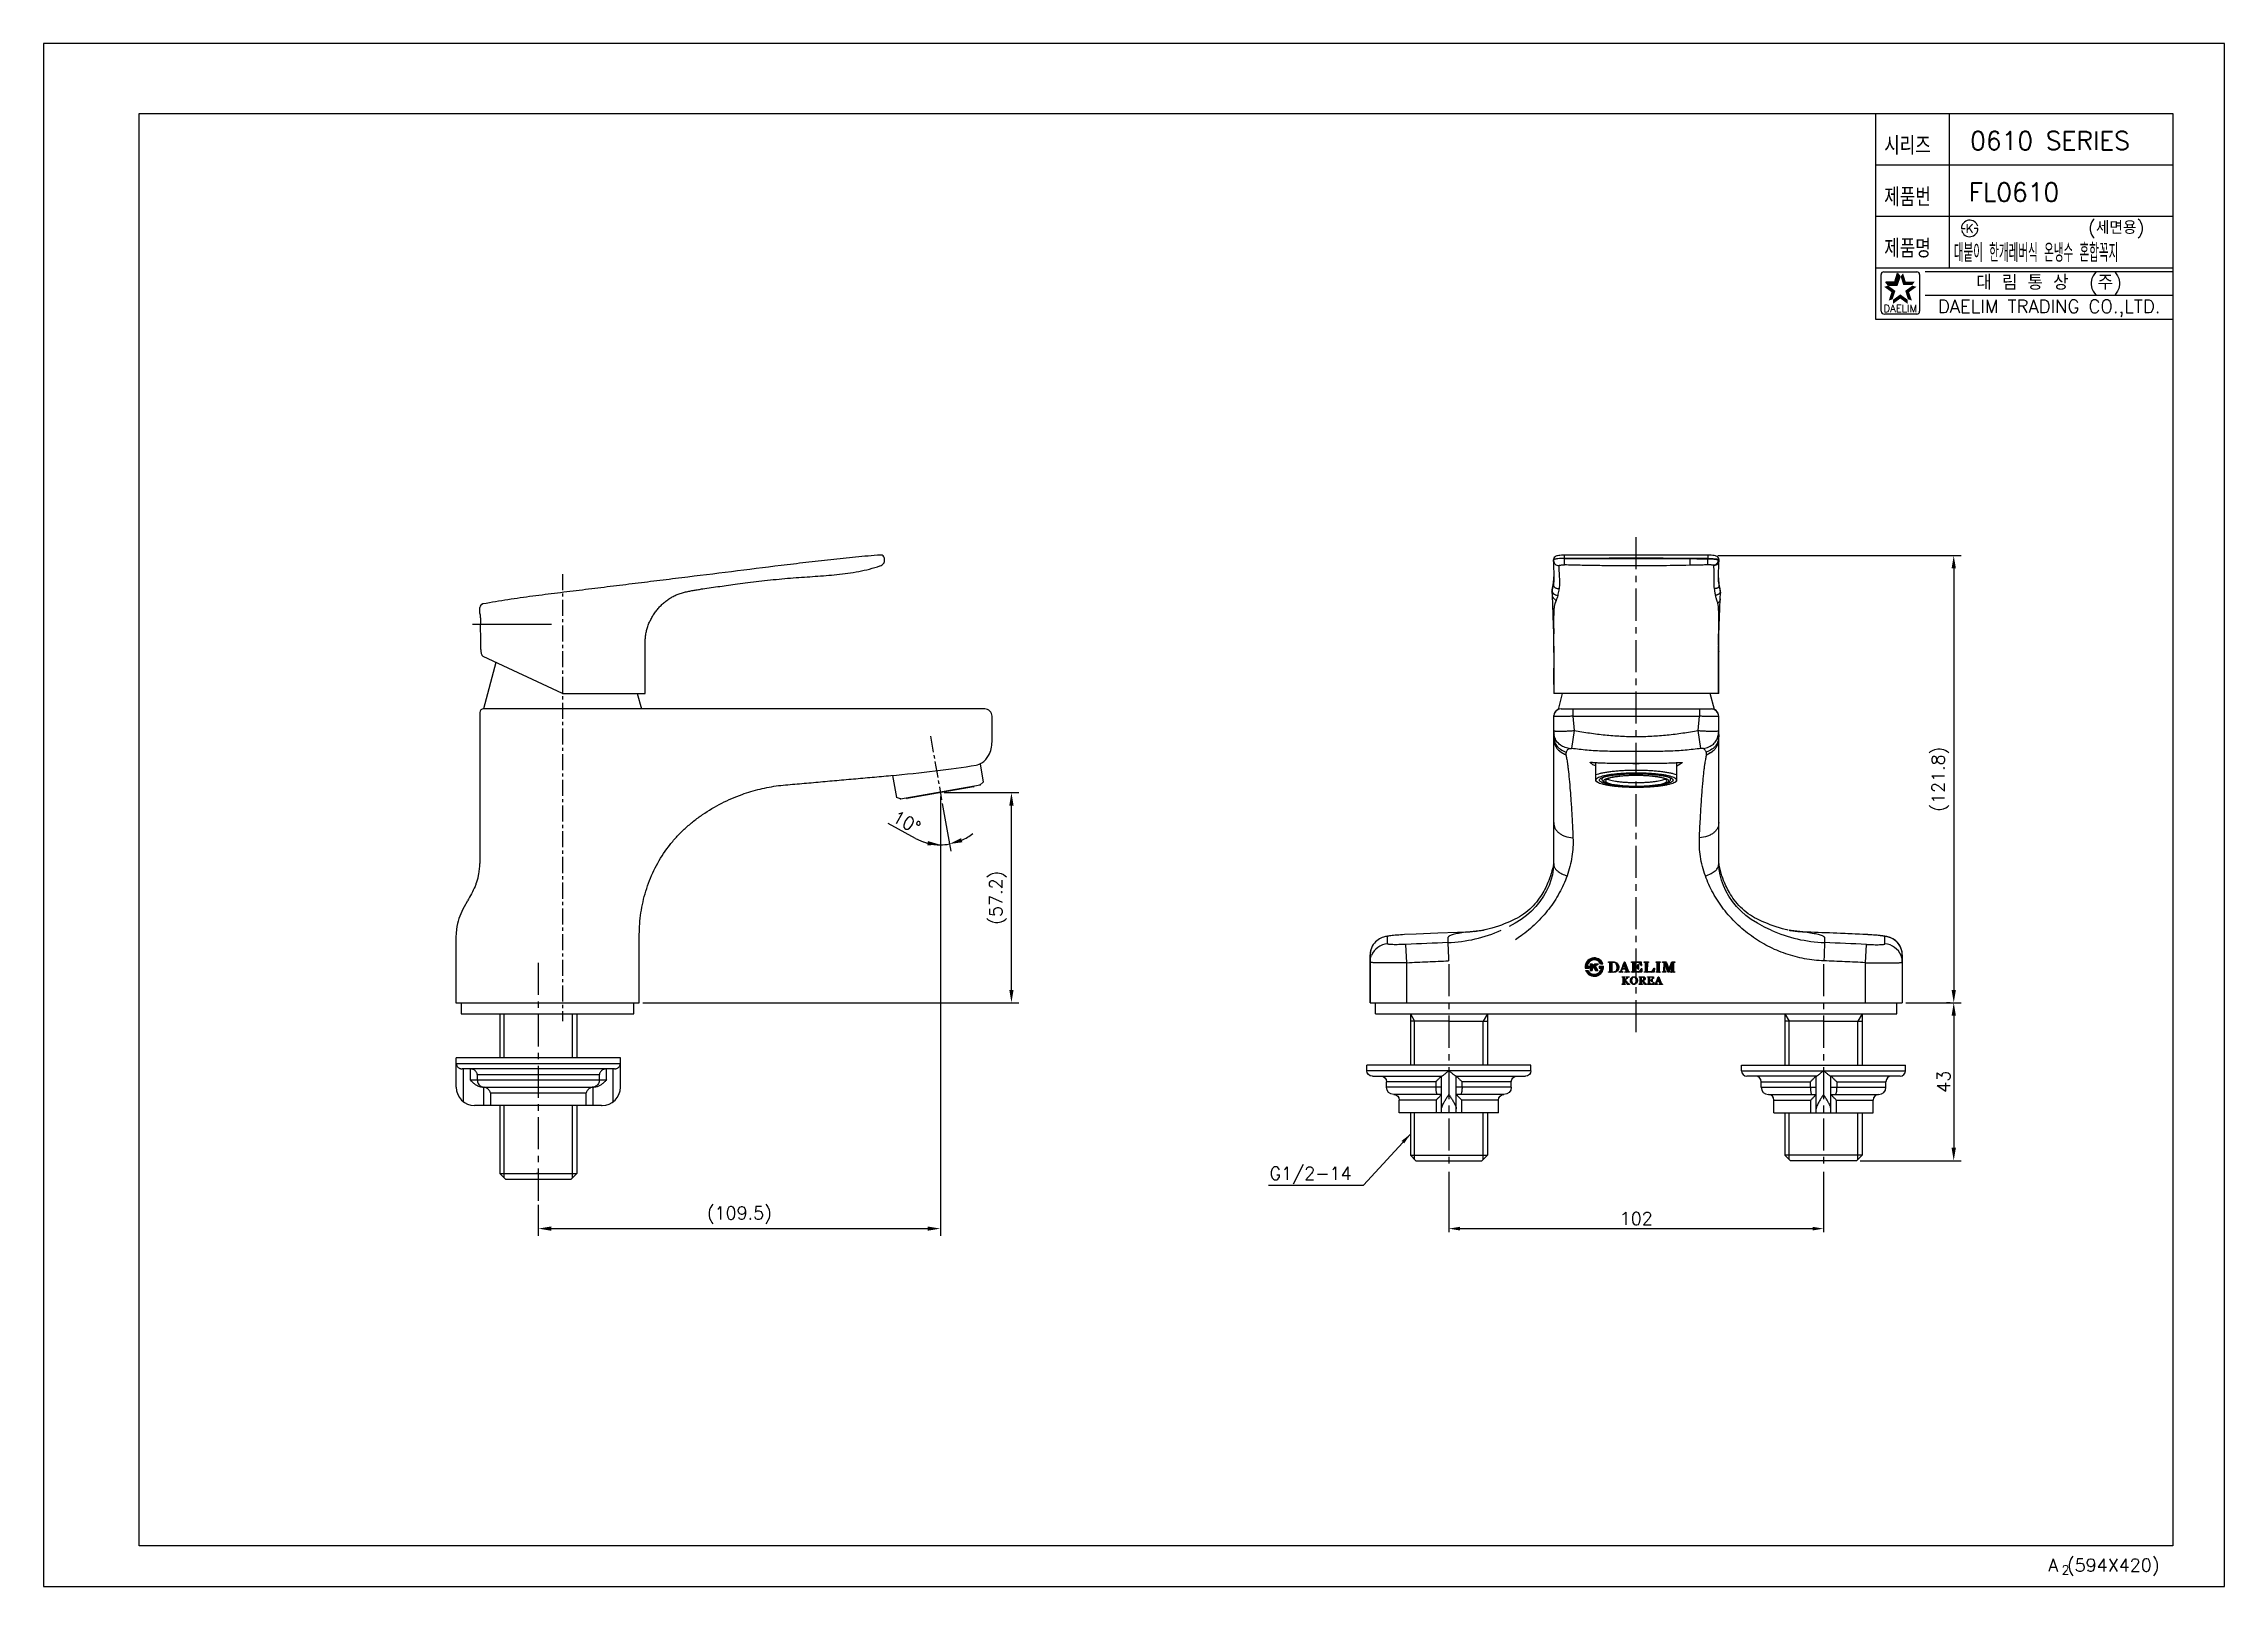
# Model space of a CAD drawing. Extents: x 25667 to 26261, y -2919 to -2499.
import ezdxf
from ezdxf.enums import TextEntityAlignment as Align

# ---------------------------------------------------------------- set-up
doc = ezdxf.new("R2010")
doc.units = 0
doc.header["$LTSCALE"] = 7
doc.header["$MEASUREMENT"] = 0
doc.linetypes.add('CENTER', pattern=[2, 1.25, -0.25, 0.25, -0.25])
doc.layers.get('0').update_dxf_attribs({"color": 2, "linetype": 'CONTINUOUS'})
doc.layers.get('DEFPOINTS').update_dxf_attribs({"linetype": 'CONTINUOUS'})
for name, color, linetype in [('08_ALL_FEATURES', 7, 'CONTINUOUS'), ('CENTER', 1, 'CENTER'), ('CL', 1, 'CENTER'), ('D', 2, 'CONTINUOUS'), ('DIM', 2, 'CONTINUOUS'), ('DWG', 7, 'CONTINUOUS'), ('Make2D 표시선', 7, 'CONTINUOUS'), ('TXT', 4, 'CONTINUOUS')]:
    doc.layers.add(name, color=color, linetype=linetype)
doc.styles.add('GHS', font='romans', dxfattribs={"bigfont": 'ghs'})
doc.styles.add('ROMANS', font='romans')
doc.dimstyles.new('HONG', dxfattribs={"dimscale": 0, "dimtxt": 3.5, "dimasz": 3.5, "dimexe": 2, "dimexo": 1, "dimgap": 1, "dimtad": 1, "dimdec": 4, "dimdsep": 46, "dimtxsty": 'GHS', "dimcen": 3, "dimclrd": 2, "dimclre": 2, "dimclrt": 2, "dimadec": 0, "dimazin": 0, "dimtfac": 1, "dimtdec": 4, "dimtmove": 0, "dimatfit": 2, "dimfxl": 1, "dimtvp": 1, "dimtolj": 1, "dimarcsym": 0})
doc.dimstyles.new('STANDARD$7', dxfattribs={"dimtxt": 3.5, "dimasz": 3, "dimexe": 1, "dimexo": 1, "dimgap": 1, "dimtad": 1, "dimdec": 4, "dimzin": 0, "dimdsep": 46, "dimtxsty": 'GHS', "dimcen": 1, "dimclrd": 256, "dimclre": 256, "dimclrt": 2, "dimadec": 4, "dimazin": 0, "dimtfac": 1, "dimtdec": 4, "dimtmove": 2, "dimatfit": 2, "dimfxl": 1, "dimtolj": 1, "dimtzin": 0, "dimlwd": -1, "dimlwe": -1, "dimarcsym": 0})

msp = doc.modelspace()

# ---------------------------------------------------------------- texts
at = {"color": 7, "style": 'GHS'}
for s, p in [('0610 SERIES', (26213.97837, -2525.83261)), ('FL0610', (26204.16758, -2539.83261))]:
    msp.add_text(s, height=5, dxfattribs=at).set_placement(p, align=Align.MIDDLE)
at = {"style": 'GHS'}
msp.add_text('(세면용)', height=3.5, dxfattribs=at).set_placement((26224.35434, -2551.23017))
at = {"style": 'GHS', "width": 0.5}
msp.add_text('대붙이 한개레버식 온냉수 혼합꼭지', height=5, dxfattribs=at).set_placement((26187.76572, -2558.85014))
at = {"color": 7, "linetype": 'Continuous'}
for s, height, style, p in [('대 림 통 상  (주)', 4, 'GHS', (26213.73179, -2564.71625)), ('DAELIM TRADING CO.,LTD.', 3.6, 'ROMANS', (26213.73179, -2571.48359))]:
    msp.add_text(s, height=height, dxfattribs=dict(at, style=style)).set_placement(p, align=Align.MIDDLE)
at = {"color": 2, "linetype": 'Continuous', "style": 'ROMANS'}
msp.add_text('DAELIM', height=2, dxfattribs=at).set_placement((26173.19893, -2572.47682), align=Align.CENTER)
at = {"color": 7, "style": 'GHS'}
for s, height, p in [('A (594X420)', 3.5, (26213.48529, -2915.38444)), ('2', 2.5, (26217.13897, -2916.21641))]:
    msp.add_text(s, height=height, dxfattribs=at).set_placement(p)
at = {"layer": 'D', "style": 'GHS', "width": 0.8}
for s, p in [('시리즈', (26168.8118, -2529.68195)), ('제품번', (26168.8118, -2543.68195)), ('제품명', (26168.8118, -2557.68195))]:
    msp.add_text(s, height=5, dxfattribs=at).set_placement(p)
at = {"layer": 'D', "style": 'GHS'}
msp.add_text('K', height=2.394, dxfattribs=at).set_placement((26192.10413, -2549.72947), align=Align.MIDDLE)
at = {"layer": 'DIM', "style": 'GHS'}
msp.add_text('G1/2-14', height=3.5, dxfattribs=at).set_placement((26001.38684, -2806.97168), align=Align.MIDDLE_LEFT)
at = {"layer": 'DIM', "ltscale": 0.6, "insert": (26101.26462, -2819.26846), "char_height": 3.5, "attachment_point": 5, "style": 'GHS'}
msp.add_mtext('\\A1;102', dxfattribs=at)
at = {"layer": 'DWG', "color": 2, "insert": (25902.53212, -2711.34629), "char_height": 3.5, "attachment_point": 5, "rotation": 331.44519951, "style": 'GHS'}
msp.add_mtext('\\A1;10°', dxfattribs=at)

# ---------------------------------------------------------------- blocks, each defined once
blk = doc.blocks.new('*D5')
at = {"layer": 'DEFPOINTS', "color": 0, "transparency": 16777216}
for p in [(25911.73, -2703.33), (25802.22, -2814.52), (25911.73, -2822.02)]:
    blk.add_point(p, dxfattribs=at)
at = {"layer": 'DWG', "color": 2, "linetype": 'ByBlock', "lineweight": -2, "transparency": 16777216}
for p, q in [((25911.73, -2704.33), (25911.73, -2824.02)), ((25802.22, -2815.52), (25802.22, -2824.02)), ((25805.72, -2822.02), (25908.23, -2822.02))]:
    blk.add_line(p, q, dxfattribs=at)
at = {"layer": 'DWG', "color": 2, "transparency": 16777216}
for points in [[(25805.72, -2821.44), (25805.72, -2822.6), (25802.22, -2822.02)], [(25908.23, -2821.44), (25908.23, -2822.6), (25911.73, -2822.02)]]:
    blk.add_solid(points, dxfattribs=at)
at = {"layer": 'DWG', "color": 2, "transparency": 16777216, "insert": (25856.98, -2818.35), "char_height": 3.5, "attachment_point": 5, "style": 'GHS'}
blk.add_mtext('\\A1;(109.5)', dxfattribs=at)
blk = doc.blocks.new('*D6')
at = {"layer": 'DEFPOINTS', "color": 0, "transparency": 16777216}
for p in [(25911.73, -2703.33), (25931.09, -2703.33), (25829.72, -2760.53)]:
    blk.add_point(p, dxfattribs=at)
at = {"layer": 'DWG', "color": 2, "linetype": 'ByBlock', "lineweight": -2, "transparency": 16777216}
for p, q in [((25912.73, -2703.33), (25933.09, -2703.33)), ((25931.09, -2757.03), (25931.09, -2706.83)), ((25830.72, -2760.53), (25933.09, -2760.53))]:
    blk.add_line(p, q, dxfattribs=at)
at = {"layer": 'DWG', "color": 2, "transparency": 16777216}
for points in [[(25930.51, -2706.83), (25931.67, -2706.83), (25931.09, -2703.33)], [(25930.51, -2757.03), (25931.67, -2757.03), (25931.09, -2760.53)]]:
    blk.add_solid(points, dxfattribs=at)
at = {"layer": 'DWG', "color": 2, "transparency": 16777216, "insert": (25927.42, -2731.93), "char_height": 3.5, "attachment_point": 5, "rotation": 90, "style": 'GHS'}
blk.add_mtext('\\A1;(57.2)', dxfattribs=at)
blk = doc.blocks.new('A$C18A00D60')
at = {"layer": 'CENTER'}
blk.add_line((22.35, 64.86), (22.35, 0), dxfattribs=at)
at = {"layer": 'DWG'}
for p, q in [((11.87, 50.99), (11.87, 38.98)), ((32.83, 50.99), (32.83, 38.98)), ((22.35, 38.98), (0, 38.98)), ((0, 30.98), (0, 38.98)), ((0, 37.48), (22.35, 37.48)), ((22.35, 35.98), (1.59, 35.98)), ((2, 26.98), (2, 35.98)), ((3.78, 35.98), (3.78, 32.98)), ((44.7, 38.98), (22.35, 38.98)), ((22.35, 37.48), (44.7, 37.48)), ((43.11, 35.98), (22.35, 35.98)), ((40.92, 32.98), (40.92, 35.98)), ((42.7, 26.98), (42.7, 35.98)), ((44.7, 30.98), (44.7, 38.98)), ((3.78, 32.98), (22.35, 32.98)), ((5.73, 34.48), (22.35, 34.48)), ((5.73, 34.48), (5.73, 32.98)), ((7.38, 30.98), (7.38, 25.98)), ((7.69, 30.98), (22.35, 30.98)), ((22.35, 34.48), (38.97, 34.48)), ((22.35, 32.98), (40.92, 32.98)), ((22.35, 30.98), (37.46, 30.98)), ((37.32, 25.98), (37.32, 30.98)), ((38.97, 32.98), (38.97, 34.48)), ((22.35, 25.98), (5, 25.98)), ((9.31, 29.48), (22.35, 29.48)), ((9.31, 29.48), (9.31, 25.98)), ((11.87, 25.98), (11.87, 7.48)), ((22.35, 29.48), (35.39, 29.48)), ((39.58, 25.98), (22.35, 25.98)), ((32.83, 25.98), (32.83, 7.48)), ((35.39, 25.98), (35.39, 29.48)), ((11.87, 7.48), (22.35, 7.48)), ((11.87, 7.48), (13.37, 5.98)), ((13.37, 5.98), (22.35, 5.98)), ((22.35, 7.48), (21.82, 7.48)), ((22.35, 7.48), (32.83, 7.48)), ((22.35, 5.98), (31.33, 5.98)), ((32.83, 7.48), (31.33, 5.98))]:
    blk.add_line(p, q, dxfattribs=at)
at = {"layer": 'DWG', "color": 2}
for p, q in [((13.03, 38.98), (13.03, 50.99)), ((31.67, 38.98), (31.67, 50.99)), ((13.03, 6.31), (13.03, 25.98)), ((31.67, 6.31), (31.67, 25.98))]:
    blk.add_line(p, q, dxfattribs=at)
at = {"layer": 'DWG'}
for centre, start, end in [((5, 30.98), 180, 270), ((39.7, 30.98), 270, 0)]:
    blk.add_arc(centre, 5, start, end, dxfattribs=at)
for points in [[(0, 37.48), (0.03, 37.21), (0.11, 36.94), (0.25, 36.69), (0.44, 36.45), (0.68, 36.26), (0.96, 36.11), (1.27, 36.01), (1.59, 35.98)], [(5.73, 34.48), (5.65, 34.74), (5.52, 35.01), (5.34, 35.28), (5.12, 35.51), (4.87, 35.7), (4.59, 35.85), (4.27, 35.94), (3.96, 35.98)], [(40.74, 35.98), (40.42, 35.94), (40.11, 35.85), (39.82, 35.7), (39.58, 35.51), (39.36, 35.27), (39.18, 35.01), (39.05, 34.74), (38.97, 34.48)], [(43.11, 35.98), (43.43, 36.01), (43.74, 36.11), (44.02, 36.26), (44.26, 36.46), (44.46, 36.69), (44.59, 36.95), (44.67, 37.21), (44.7, 37.48)], [(7.24, 30.98), (6.71, 31.03), (6.14, 31.19), (5.56, 31.48), (4.97, 31.88), (4.38, 32.38), (3.78, 32.98)], [(5.73, 32.98), (5.8, 32.46), (5.99, 31.98), (6.3, 31.56), (6.71, 31.24), (7.18, 31.04), (7.35, 31.01)], [(7.35, 31.01), (7.69, 30.98)], [(7.59, 30.97), (7.48, 30.98)], [(7.8, 30.94), (7.59, 30.97)], [(9.31, 29.48), (9.22, 29.74), (9.07, 30.01), (8.88, 30.28), (8.66, 30.51), (8.4, 30.7), (8.11, 30.85), (7.8, 30.94)], [(36.9, 30.94), (36.59, 30.85), (36.29, 30.7), (36.04, 30.51), (35.82, 30.28), (35.63, 30.01), (35.48, 29.74), (35.39, 29.48)], [(37.11, 30.97), (36.9, 30.94)], [(38.97, 32.98), (38.9, 32.46), (38.71, 31.98), (38.4, 31.56), (37.99, 31.24), (37.52, 31.04), (37.01, 30.98)], [(37.22, 30.98), (37.11, 30.97)], [(40.92, 32.98), (40.65, 32.71), (40.37, 32.43), (40.08, 32.17), (39.78, 31.92), (39.47, 31.68), (39.14, 31.47), (38.78, 31.28), (38.39, 31.13), (37.95, 31.02), (37.46, 30.98)], [(39.58, 25.98), (39.7, 25.98)]]:
    blk.add_spline(points, degree=3, dxfattribs=at)
blk = doc.blocks.new('A$C18BB55CF')
at = {"layer": 'CENTER'}
blk.add_line((22.35, 55.5), (22.35, 0), dxfattribs=at)
at = {"layer": 'D'}
for p, q in [((11.85, 41.99), (13, 40)), ((32.85, 41.99), (31.7, 40))]:
    blk.add_line(p, q, dxfattribs=at)
at = {"layer": 'DWG'}
for p, q in [((11.85, 41.99), (11.85, 28)), ((32.85, 41.99), (32.85, 28)), ((22.35, 40), (11.85, 40)), ((22.35, 40), (32.85, 40)), ((0, 26.5), (0, 28)), ((0, 28), (44.7, 28)), ((0, 26.5), (44.7, 26.5)), ((20.39, 25), (1.5, 25)), ((20.35, 15), (20.35, 25)), ((43.2, 25), (24.31, 25)), ((24.35, 15), (24.35, 25)), ((44.7, 26.5), (44.7, 28)), ((5.35, 22), (5.35, 23.5)), ((5.35, 23.5), (18.77, 23.5)), ((5.35, 22), (20.35, 22)), ((7.35, 20), (20.35, 20)), ((8.85, 15), (8.85, 18.5)), ((8.85, 18.5), (18.87, 18.5)), ((18.77, 22), (18.77, 23.5)), ((18.87, 15), (18.87, 18.5)), ((24.35, 22), (39.35, 22)), ((24.35, 20), (37.35, 20)), ((25.83, 18.5), (25.83, 15)), ((25.83, 18.5), (35.85, 18.5)), ((25.93, 23.5), (25.93, 22)), ((25.93, 23.5), (39.35, 23.5)), ((35.85, 15), (35.85, 18.5)), ((39.35, 22), (39.35, 23.5)), ((8.85, 15), (35.85, 15)), ((11.85, 15), (11.85, 3.5)), ((32.85, 15), (32.85, 3.5)), ((11.85, 3.5), (13.35, 2)), ((32.83, 3.5), (11.85, 3.5)), ((31.35, 2), (13.35, 2)), ((32.85, 3.5), (31.35, 2))]:
    blk.add_line(p, q, dxfattribs=at)
at = {"layer": 'DWG', "color": 2}
for p, q in [((13, 28), (13, 40)), ((31.7, 28), (31.7, 40)), ((13, 2.35), (13, 15)), ((31.7, 2.35), (31.7, 15))]:
    blk.add_line(p, q, dxfattribs=at)
at = {"layer": 'DWG'}
for centre, radius, start, end in [((1.5, 26.5), 1.5, 180, 270), ((3.85, 23.5), 1.5, 0, 90), ((40.85, 23.5), 1.5, 90, 180), ((43.2, 26.5), 1.5, 270, 0), ((7.35, 22), 2, 180, 270), ((7.35, 18.5), 1.5, 0, 90), ((37.35, 18.5), 1.5, 90, 180), ((37.35, 22), 2, 270, 0)]:
    blk.add_arc(centre, radius, start, end, dxfattribs=at)
for points in [[(20.26, 24.94), (20.18, 24.87), (20.02, 24.72), (19.83, 24.53), (19.59, 24.3), (19.33, 24.03), (19.05, 23.76), (18.77, 23.5)], [(20.29, 24.97), (20.26, 24.94)], [(20.34, 25), (20.29, 24.97)], [(20.39, 25), (20.49, 25.03), (20.64, 25.13), (20.85, 25.28), (21.1, 25.48), (21.39, 25.71), (21.71, 25.97), (22.03, 26.24), (22.35, 26.5)], [(22.35, 26.5), (22.67, 26.24), (22.99, 25.97), (23.31, 25.71), (23.6, 25.48), (23.85, 25.28), (24.06, 25.13), (24.21, 25.03), (24.31, 25)], [(24.44, 24.94), (24.41, 24.97), (24.36, 25)], [(25.93, 23.5), (25.65, 23.76), (25.37, 24.04), (25.1, 24.3), (24.87, 24.53), (24.68, 24.72), (24.52, 24.87), (24.44, 24.94)], [(18.77, 22), (18.79, 21.48), (18.83, 21), (18.89, 20.59), (18.98, 20.27), (19.08, 20.07), (19.19, 20)], [(20.35, 20), (20.3, 19.97), (20.21, 19.87), (20.06, 19.72), (19.88, 19.53), (19.66, 19.3), (19.41, 19.04), (19.13, 18.76), (18.87, 18.5)], [(22.35, 20), (22.07, 19.58), (21.79, 19.15), (21.52, 18.73), (21.27, 18.32), (21.03, 17.91), (20.79, 17.46), (20.56, 16.96), (20.4, 16.48), (20.35, 16.08)], [(24.35, 16.08), (24.29, 16.49), (24.13, 16.99), (23.84, 17.6), (23.44, 18.31), (22.93, 19.12), (22.35, 20)], [(25.83, 18.5), (25.57, 18.76), (25.29, 19.04), (25.03, 19.3), (24.81, 19.53), (24.63, 19.72), (24.49, 19.87), (24.4, 19.97), (24.35, 20)], [(25.93, 22), (25.91, 21.48), (25.87, 21), (25.81, 20.59), (25.72, 20.27), (25.62, 20.07), (25.51, 20)]]:
    blk.add_spline(points, degree=3, dxfattribs=at)
blk = doc.blocks.new('*D7')
at = {"layer": 'DEFPOINTS', "color": 0, "transparency": 16777216}
for p in [(26173.74, -2760.53), (26161.29, -2803.52), (26187.75, -2803.52)]:
    blk.add_point(p, dxfattribs=at)
at = {"layer": 'DWG', "color": 2, "linetype": 'ByBlock', "lineweight": -2, "transparency": 16777216}
for p, q in [((26174.74, -2760.53), (26189.75, -2760.53)), ((26187.75, -2764.03), (26187.75, -2800.02)), ((26162.29, -2803.52), (26189.75, -2803.52))]:
    blk.add_line(p, q, dxfattribs=at)
at = {"layer": 'DWG', "color": 2, "transparency": 16777216}
for points in [[(26187.17, -2764.03), (26188.34, -2764.03), (26187.75, -2760.53)], [(26187.17, -2800.02), (26188.34, -2800.02), (26187.75, -2803.52)]]:
    blk.add_solid(points, dxfattribs=at)
at = {"layer": 'DWG', "color": 2, "transparency": 16777216, "insert": (26185, -2782.02), "char_height": 3.5, "attachment_point": 5, "rotation": 90, "style": 'GHS'}
blk.add_mtext('\\A1;43', dxfattribs=at)
blk = doc.blocks.new('*D8')
at = {"layer": 'DEFPOINTS', "color": 0, "transparency": 16777216}
for p in [(26122.53, -2638.79), (26187.75, -2760.53), (26187.75, -2760.53)]:
    blk.add_point(p, dxfattribs=at)
at = {"layer": 'DWG', "color": 2, "linetype": 'ByBlock', "lineweight": -2, "transparency": 16777216}
for p, q in [((26123.53, -2638.79), (26189.75, -2638.79)), ((26187.75, -2642.29), (26187.75, -2757.03)), ((26186.75, -2760.53), (26185.75, -2760.53))]:
    blk.add_line(p, q, dxfattribs=at)
at = {"layer": 'DWG', "color": 2, "transparency": 16777216}
for points in [[(26187.17, -2642.29), (26188.34, -2642.29), (26187.75, -2638.79)], [(26187.17, -2757.03), (26188.34, -2757.03), (26187.75, -2760.53)]]:
    blk.add_solid(points, dxfattribs=at)
at = {"layer": 'DWG', "color": 2, "transparency": 16777216, "insert": (26184.09, -2699.66), "char_height": 3.5, "attachment_point": 5, "rotation": 90, "style": 'GHS'}
blk.add_mtext('\\A1;(121.8)', dxfattribs=at)
blk = doc.blocks.new('A$C02255D9F')
at = {"layer": 'DWG'}
for p, q in [((0, 1.61), (0, 6.68)), ((22, 6.68), (22, 1.61)), ((0.53, 1.33), (0, 1.61)), ((1.65, 2.55), (1.65, 2.21)), ((20.35, 2.55), (20.35, 2.21)), ((21.48, 1.33), (22.01, 1.61))]:
    blk.add_line(p, q, dxfattribs=at)
for points in [[(11, 4.56), (9.46, 4.55), (7.94, 4.49), (6.48, 4.41), (5.09, 4.29), (3.8, 4.14), (2.62, 3.97), (1.59, 3.77), (0.71, 3.55), (0, 3.31)], [(22, 1.91), (21.89, 2.18), (21.56, 2.45), (21.01, 2.7), (20.26, 2.94), (19.32, 3.16), (18.21, 3.35), (16.95, 3.52), (15.57, 3.65), (14.1, 3.74), (12.57, 3.8), (11, 3.82), (9.44, 3.8), (7.9, 3.74), (6.43, 3.65), (5.06, 3.52), (3.8, 3.35), (2.69, 3.16), (1.75, 2.94), (1, 2.7), (0.45, 2.45), (0.11, 2.18), (0, 1.91)], [(0, 1.91), (0.11, 1.64), (0.45, 1.37), (0.53, 1.33)], [(0.53, 1.33), (1, 1.12), (1.75, 0.88), (2.69, 0.66), (3.8, 0.47), (5.06, 0.3), (6.43, 0.17), (7.9, 0.08), (9.44, 0.02), (11, 0), (12.57, 0.02), (14.1, 0.08), (15.57, 0.17), (16.95, 0.3), (18.21, 0.47), (19.32, 0.66), (20.26, 0.88), (21.01, 1.12), (21.48, 1.33)], [(0.95, 1.91), (1.05, 2.16), (1.36, 2.4), (1.86, 2.64), (2.55, 2.85), (3.41, 3.05), (4.42, 3.23), (5.57, 3.38), (6.83, 3.5), (8.17, 3.58), (9.57, 3.64), (11, 3.66)], [(11, 0.17), (9.57, 0.18), (8.17, 0.24), (6.83, 0.32), (5.57, 0.44), (4.42, 0.59), (3.41, 0.77), (2.55, 0.97), (1.86, 1.19), (1.36, 1.42), (1.05, 1.66), (0.95, 1.91)], [(1.65, 2.21), (1.75, 2.44), (2.04, 2.67), (2.19, 2.75)], [(1.65, 2.21), (1.71, 1.92), (1.87, 1.66), (2.11, 1.44), (2.45, 1.24), (2.91, 1.05), (3.55, 0.86), (4.36, 0.68), (5.28, 0.53), (6.3, 0.4), (7.4, 0.3), (8.56, 0.23), (9.77, 0.18), (11, 0.17)], [(11, 0.18), (9.79, 0.19), (8.57, 0.24), (7.38, 0.31), (6.26, 0.42), (5.24, 0.55), (4.34, 0.7), (3.57, 0.88), (2.96, 1.07), (2.51, 1.28), (2.24, 1.49), (2.15, 1.71), (2.24, 1.93), (2.51, 2.15), (2.96, 2.35), (3.57, 2.55), (4.34, 2.72), (5.24, 2.88), (6.26, 3.01), (7.38, 3.12), (8.57, 3.19), (9.79, 3.24), (11, 3.25)], [(11, 3.16), (9.81, 3.15), (8.65, 3.1), (7.53, 3.03), (6.49, 2.93), (5.53, 2.81), (4.69, 2.66), (3.98, 2.5), (3.41, 2.32), (2.99, 2.12), (2.74, 1.92), (2.65, 1.71)], [(2.65, 1.71), (2.74, 1.51), (2.99, 1.3), (3.41, 1.11), (3.98, 0.93), (4.69, 0.76), (5.53, 0.62), (6.49, 0.49), (7.53, 0.39), (8.65, 0.32), (9.81, 0.28), (11, 0.26)], [(3.15, 2.2), (3.23, 2.17), (3.77, 1.97), (4.47, 1.79), (5.32, 1.64), (6.3, 1.5), (7.38, 1.39), (8.54, 1.31), (9.76, 1.26), (11, 1.25)], [(22, 3.31), (21.3, 3.55), (20.42, 3.77), (19.38, 3.97), (18.21, 4.14), (16.92, 4.29), (15.53, 4.41), (14.06, 4.49), (12.54, 4.55), (11, 4.56)], [(11, 3.66), (12.43, 3.64), (13.83, 3.58), (15.18, 3.5), (16.44, 3.38), (17.58, 3.23), (18.6, 3.05), (19.46, 2.85), (20.14, 2.64), (20.65, 2.4), (20.95, 2.16), (21.05, 1.91)], [(11, 3.25), (12.22, 3.24), (13.44, 3.19), (14.63, 3.12), (15.75, 3.01), (16.77, 2.88), (17.67, 2.72), (18.43, 2.55), (19.04, 2.35), (19.49, 2.15), (19.76, 1.93), (19.85, 1.71), (19.76, 1.49), (19.49, 1.28), (19.04, 1.07), (18.43, 0.88), (17.67, 0.7), (16.77, 0.55), (15.75, 0.42), (14.63, 0.31), (13.44, 0.24), (12.22, 0.19), (11, 0.18)], [(19.35, 1.71), (19.27, 1.92), (19.01, 2.12), (18.6, 2.32), (18.03, 2.5), (17.31, 2.66), (16.47, 2.81), (15.52, 2.93), (14.47, 3.03), (13.36, 3.1), (12.19, 3.15), (11, 3.16)], [(11, 0.17), (12.24, 0.18), (13.45, 0.23), (14.61, 0.3), (15.72, 0.4), (16.74, 0.53), (17.66, 0.68), (18.47, 0.86), (19.1, 1.05), (19.56, 1.24), (19.9, 1.44), (20.14, 1.66), (20.3, 1.92), (20.35, 2.21)], [(11, 1.25), (12.25, 1.26), (13.46, 1.31), (14.63, 1.39), (15.71, 1.5), (16.68, 1.64), (17.53, 1.79), (18.23, 1.97), (18.78, 2.17), (18.85, 2.2)], [(21.05, 1.91), (20.95, 1.66), (20.65, 1.42), (20.14, 1.19), (19.46, 0.97), (18.6, 0.77), (17.58, 0.59), (16.44, 0.44), (15.18, 0.32), (13.83, 0.24), (12.43, 0.18), (11, 0.17)], [(11, 0.26), (12.19, 0.28), (13.36, 0.32), (14.47, 0.39), (15.52, 0.49), (16.47, 0.62), (17.31, 0.76), (18.03, 0.93), (18.6, 1.11), (19.01, 1.3), (19.27, 1.51), (19.35, 1.71)], [(19.81, 2.75), (19.97, 2.67), (20.26, 2.44), (20.35, 2.21)], [(21.48, 1.33), (21.56, 1.37), (21.89, 1.64), (22, 1.91)]]:
    blk.add_spline(points, degree=3, dxfattribs=at)
blk = doc.blocks.new('A$C07AC216C')
at = {"layer": 'DIM'}
for p, q in [((6.38, 6.11), (7.74, 6.11)), ((6.38, 5.98), (6.38, 6.11)), ((6.58, 5.98), (6.38, 5.98)), ((6.69, 5.95), (6.58, 5.98)), ((6.75, 5.87), (6.69, 5.95)), ((7.44, 5.95), (7.34, 5.92)), ((7.51, 5.95), (7.44, 5.95)), ((7.58, 5.95), (7.51, 5.95)), ((7.64, 5.95), (7.58, 5.95)), ((7.82, 5.95), (7.64, 5.95)), ((7.74, 6.11), (7.91, 6.11)), ((8.03, 5.94), (7.82, 5.95)), ((7.91, 6.11), (8.07, 6.08)), ((8.07, 6.08), (8.24, 6.04)), ((8.24, 6.04), (8.39, 5.98)), ((8.39, 5.98), (8.53, 5.91)), ((10.57, 5.76), (10.71, 6.11)), ((10.71, 6.11), (10.82, 6.11)), ((10.82, 6.11), (11.74, 3.73)), ((12.67, 6.11), (15.2, 6.11)), ((12.67, 5.97), (12.67, 6.11)), ((12.88, 5.97), (12.67, 5.97)), ((12.96, 5.95), (12.88, 5.97)), ((13.02, 5.88), (12.96, 5.95)), ((13.72, 5.96), (13.63, 5.94)), ((14.18, 5.96), (13.72, 5.96)), ((14.65, 5.86), (14.18, 5.96)), ((15.2, 6.11), (15.26, 6.1)), ((15.26, 6.1), (15.29, 6.08)), ((15.29, 6.08), (15.3, 6.04)), ((15.3, 6.04), (15.35, 5.12)), ((16.12, 6.11), (17.3, 6.11)), ((16.12, 5.97), (16.12, 6.11)), ((16.26, 5.97), (16.12, 5.97)), ((16.36, 5.95), (16.26, 5.97)), ((16.44, 5.86), (16.36, 5.95)), ((17.16, 5.97), (17.05, 5.93)), ((17.3, 5.97), (17.16, 5.97)), ((17.3, 6.11), (17.3, 5.97)), ((19.33, 5.97), (19.33, 6.11)), ((19.33, 6.11), (20.45, 6.11)), ((19.48, 5.97), (19.33, 5.97)), ((19.58, 5.95), (19.48, 5.97)), ((19.63, 5.88), (19.58, 5.95)), ((20.23, 5.95), (20.18, 5.9)), ((20.31, 5.97), (20.23, 5.95)), ((20.45, 5.97), (20.31, 5.97)), ((20.45, 6.11), (20.45, 5.97)), ((21.13, 5.97), (21.13, 6.11)), ((21.13, 6.11), (21.98, 6.11)), ((21.24, 5.98), (21.13, 5.97)), ((21.36, 5.95), (21.24, 5.98)), ((21.46, 5.88), (21.36, 5.95)), ((21.98, 6.11), (22.06, 6.1)), ((22.06, 6.1), (22.13, 6.05)), ((22.13, 6.05), (22.19, 5.97)), ((22.19, 5.97), (22.81, 4.2)), ((23.33, 5.38), (23.53, 5.97)), ((23.53, 5.97), (23.57, 6.04)), ((23.57, 6.04), (23.64, 6.09)), ((23.64, 6.09), (23.71, 6.11)), ((23.71, 6.11), (24.47, 6.11)), ((24.33, 5.97), (24.2, 5.94)), ((24.47, 5.97), (24.33, 5.97)), ((24.47, 6.11), (24.47, 5.97)), ((0.01, 4.45), (1.16, 4.45)), ((0.16, 3.82), (0.75, 3.82)), ((0.55, 4.98), (1.16, 4.98)), ((1.16, 4.98), (1.16, 4.45)), ((1.38, 5.61), (1.92, 5.61)), ((1.38, 5.61), (1.38, 3.82)), ((1.38, 3.82), (1.92, 3.82)), ((1.92, 5.07), (2.68, 5.61)), ((1.92, 5.61), (1.92, 5.07)), ((1.92, 4.42), (2.34, 4.71)), ((1.92, 4.42), (1.92, 3.82)), ((2.34, 4.71), (2.86, 3.82)), ((2.68, 5.61), (3.62, 5.61)), ((2.78, 5.02), (3.62, 5.61)), ((2.78, 5.02), (3.48, 3.82)), ((2.86, 3.82), (3.48, 3.82)), ((3.84, 4.98), (3.84, 4.45)), ((3.84, 4.98), (4.99, 4.98)), ((3.84, 4.45), (4.45, 4.45)), ((4.25, 5.61), (4.84, 5.61)), ((6.38, 3.31), (6.38, 3.45)), ((6.38, 3.45), (6.56, 3.45)), ((7.66, 3.31), (6.38, 3.31)), ((6.56, 3.45), (6.66, 3.49)), ((6.66, 3.49), (6.73, 3.56)), ((6.73, 3.56), (6.76, 3.65)), ((6.76, 5.77), (6.75, 5.87)), ((6.76, 3.65), (6.76, 5.77)), ((7.28, 5.86), (7.27, 5.78)), ((7.27, 5.78), (7.27, 3.63)), ((7.27, 3.63), (7.28, 3.55)), ((7.34, 5.92), (7.28, 5.86)), ((7.28, 3.55), (7.31, 3.5)), ((7.31, 3.5), (7.37, 3.46)), ((7.37, 3.46), (7.47, 3.45)), ((7.47, 3.45), (7.6, 3.45)), ((7.6, 3.45), (7.74, 3.46)), ((7.87, 3.32), (7.66, 3.31)), ((7.74, 3.46), (7.92, 3.46)), ((8.08, 3.33), (7.87, 3.32)), ((7.92, 3.46), (8.11, 3.49)), ((8.2, 5.89), (8.03, 5.94)), ((8.28, 3.37), (8.08, 3.33)), ((8.11, 3.49), (8.26, 3.54)), ((8.32, 5.82), (8.2, 5.89)), ((8.26, 3.54), (8.38, 3.61)), ((8.44, 3.43), (8.28, 3.37)), ((8.42, 5.74), (8.32, 5.82)), ((8.38, 3.61), (8.48, 3.7)), ((8.52, 5.64), (8.42, 5.74)), ((8.59, 3.5), (8.44, 3.43)), ((8.48, 3.7), (8.56, 3.8)), ((8.64, 5.36), (8.52, 5.64)), ((8.53, 5.91), (8.66, 5.83)), ((8.56, 3.8), (8.67, 4.07)), ((8.73, 3.6), (8.59, 3.5)), ((8.7, 5.01), (8.64, 5.36)), ((8.66, 5.83), (8.82, 5.7)), ((8.67, 4.07), (8.71, 4.41)), ((8.72, 4.7), (8.7, 5.01)), ((8.71, 4.41), (8.72, 4.7)), ((8.86, 3.73), (8.73, 3.6)), ((8.82, 5.7), (8.94, 5.54)), ((8.98, 3.89), (8.86, 3.73)), ((8.94, 5.54), (9.05, 5.37)), ((9.08, 4.06), (8.98, 3.89)), ((9.05, 5.37), (9.13, 5.17)), ((9.15, 4.25), (9.08, 4.06)), ((9.13, 5.17), (9.18, 4.94)), ((9.19, 4.47), (9.15, 4.25)), ((9.18, 4.94), (9.2, 4.7)), ((9.2, 4.7), (9.19, 4.47)), ((9.3, 3.45), (9.39, 3.46)), ((9.3, 3.31), (9.3, 3.45)), ((10.3, 3.31), (9.3, 3.31)), ((9.39, 3.46), (9.48, 3.49)), ((9.48, 3.49), (9.56, 3.52)), ((9.56, 3.52), (9.66, 3.6)), ((9.66, 3.6), (9.74, 3.68)), ((9.74, 3.68), (9.8, 3.79)), ((9.8, 3.79), (9.94, 4.15)), ((9.94, 4.15), (10.1, 4.54)), ((10.13, 4.17), (9.97, 3.75)), ((9.97, 3.75), (9.99, 3.59)), ((9.99, 3.59), (10.12, 3.49)), ((10.08, 1.99), (10.08, 2.1)), ((10.08, 2.1), (10.96, 2.1)), ((10.11, 1.99), (10.08, 1.99)), ((10.08, 0.11), (10.11, 0.11)), ((10.08, 0), (10.08, 0.11)), ((10.1, 4.54), (10.26, 4.96)), ((10.15, 1.99), (10.11, 1.99)), ((10.11, 0.11), (10.14, 0.11)), ((10.12, 3.49), (10.3, 3.45)), ((11.04, 4.17), (10.13, 4.17)), ((10.14, 0.11), (10.18, 0.11)), ((10.18, 1.98), (10.15, 1.99)), ((10.58, 5.39), (10.17, 4.31)), ((10.17, 4.31), (11, 4.31)), ((10.22, 1.97), (10.18, 1.98)), ((10.18, 0.11), (10.22, 0.12)), ((10.25, 1.96), (10.22, 1.97)), ((10.22, 0.12), (10.25, 0.12)), ((10.28, 1.94), (10.25, 1.96)), ((10.25, 0.12), (10.28, 0.13)), ((10.26, 4.96), (10.42, 5.38)), ((10.3, 1.93), (10.28, 1.94)), ((10.28, 0.13), (10.3, 0.15)), ((10.3, 3.45), (10.3, 3.31)), ((10.33, 1.91), (10.3, 1.93)), ((10.3, 0.15), (10.32, 0.17)), ((10.32, 0.17), (10.34, 0.19)), ((10.34, 1.88), (10.33, 1.91)), ((10.35, 1.86), (10.34, 1.88)), ((10.34, 0.19), (10.35, 0.22)), ((10.36, 1.83), (10.35, 1.86)), ((10.35, 0.22), (10.36, 0.25)), ((10.36, 1.8), (10.36, 1.83)), ((10.36, 0.28), (10.36, 1.8)), ((10.36, 0.25), (10.36, 0.28)), ((10.42, 5.38), (10.57, 5.76)), ((11, 4.31), (10.58, 5.39)), ((10.68, 1.84), (10.67, 1.81)), ((10.67, 1.81), (10.67, 1.08)), ((10.67, 1.08), (10.7, 1.08)), ((10.71, 1.03), (10.67, 1.03)), ((10.67, 1.03), (10.67, 0.3)), ((10.67, 0.3), (10.68, 0.26)), ((10.69, 1.9), (10.68, 1.87)), ((10.68, 1.87), (10.68, 1.84)), ((10.68, 0.26), (10.68, 0.24)), ((10.68, 0.24), (10.69, 0.21)), ((10.71, 1.93), (10.69, 1.9)), ((10.69, 0.21), (10.71, 0.18)), ((10.7, 1.08), (10.79, 1.16)), ((10.73, 1.94), (10.71, 1.93)), ((10.86, 0.86), (10.71, 1.03)), ((10.71, 0.18), (10.73, 0.16)), ((10.76, 1.96), (10.73, 1.94)), ((10.73, 0.16), (10.76, 0.15)), ((10.78, 1.97), (10.76, 1.96)), ((10.76, 0.15), (10.78, 0.14)), ((10.81, 1.97), (10.78, 1.97)), ((10.78, 0.14), (10.81, 0.13)), ((10.79, 1.16), (10.88, 1.24)), ((10.85, 1.98), (10.81, 1.97)), ((10.81, 0.13), (10.85, 0.12)), ((10.89, 1.99), (10.85, 1.98)), ((10.85, 0.12), (10.89, 0.11)), ((11.01, 0.69), (10.86, 0.86)), ((10.87, 3.45), (11.11, 3.45)), ((10.87, 3.31), (10.87, 3.45)), ((12.07, 3.31), (10.87, 3.31)), ((10.88, 1.24), (10.97, 1.32)), ((10.93, 1.99), (10.89, 1.99)), ((10.89, 0.11), (10.92, 0.11)), ((10.92, 0.11), (10.96, 0.11)), ((10.96, 1.99), (10.93, 1.99)), ((10.96, 2.1), (10.96, 1.99)), ((10.96, 0.11), (10.96, 0)), ((10.97, 1.32), (11.05, 1.4)), ((11.11, 1.28), (11, 1.18)), ((11, 1.18), (11.14, 1.01)), ((11.15, 0.52), (11.01, 0.69)), ((11.23, 3.65), (11.04, 4.17)), ((11.05, 1.4), (11.13, 1.48)), ((11.11, 3.45), (11.19, 3.48)), ((11.22, 1.39), (11.11, 1.28)), ((11.13, 1.48), (11.2, 1.56)), ((11.14, 1.01), (11.27, 0.87)), ((11.28, 0.35), (11.15, 0.52)), ((11.24, 3.55), (11.19, 3.48)), ((11.2, 1.56), (11.27, 1.65)), ((11.21, 2.1), (11.99, 2.1)), ((11.21, 1.99), (11.21, 2.1)), ((11.22, 1.99), (11.21, 1.99)), ((11.24, 1.99), (11.22, 1.99)), ((11.33, 1.51), (11.22, 1.39)), ((11.24, 3.55), (11.23, 3.65)), ((11.26, 1.99), (11.24, 1.99)), ((11.28, 1.99), (11.26, 1.99)), ((11.27, 1.65), (11.33, 1.72)), ((11.27, 0.87), (11.37, 0.74)), ((11.31, 1.99), (11.28, 1.99)), ((11.41, 0.18), (11.28, 0.35)), ((11.33, 1.98), (11.31, 1.99)), ((11.36, 1.97), (11.33, 1.98)), ((11.33, 1.72), (11.37, 1.78)), ((11.44, 1.64), (11.33, 1.51)), ((11.38, 1.97), (11.36, 1.97)), ((11.37, 1.78), (11.4, 1.83)), ((11.37, 0.74), (11.47, 0.61)), ((11.4, 1.96), (11.38, 1.97)), ((11.41, 1.95), (11.4, 1.96)), ((11.4, 1.83), (11.42, 1.88)), ((11.42, 1.94), (11.41, 1.95)), ((11.53, 0), (11.41, 0.18)), ((11.43, 1.92), (11.42, 1.94)), ((11.42, 1.88), (11.43, 1.92)), ((11.55, 1.76), (11.44, 1.64)), ((11.47, 0.61), (11.58, 0.48)), ((11.65, 1.87), (11.55, 1.76)), ((11.58, 0.48), (11.69, 0.35)), ((11.67, 1.9), (11.65, 1.87)), ((11.7, 1.92), (11.67, 1.9)), ((11.69, 0.35), (11.73, 0.3)), ((11.74, 1.94), (11.7, 1.92)), ((11.73, 0.3), (11.77, 0.25)), ((11.74, 3.73), (11.8, 3.58)), ((11.78, 1.95), (11.74, 1.94)), ((11.77, 0.25), (11.81, 0.22)), ((11.81, 1.96), (11.78, 1.95)), ((11.8, 3.58), (11.89, 3.48)), ((11.85, 1.97), (11.81, 1.96)), ((11.81, 0.22), (11.85, 0.19)), ((11.87, 1.98), (11.85, 1.97)), ((11.85, 0.19), (11.89, 0.16)), ((11.89, 1.98), (11.87, 1.98)), ((11.89, 3.48), (12.07, 3.45)), ((11.9, 1.98), (11.89, 1.98)), ((11.89, 0.16), (11.92, 0.15)), ((11.91, 1.99), (11.9, 1.98)), ((11.93, 1.99), (11.91, 1.99)), ((11.92, 0.15), (11.95, 0.13)), ((11.94, 1.99), (11.93, 1.99)), ((11.95, 1.99), (11.94, 1.99)), ((11.97, 1.99), (11.95, 1.99)), ((11.95, 0.13), (11.98, 0.12)), ((11.98, 1.99), (11.97, 1.99)), ((11.99, 1.99), (11.98, 1.99)), ((11.98, 1.99), (11.98, 1.99)), ((11.98, 0.12), (12.02, 0.12)), ((11.99, 2.1), (11.99, 1.99)), ((11.99, 1.99), (11.99, 1.99)), ((12.02, 0.12), (12.06, 0.11)), ((12.06, 0.11), (12.09, 0.11)), ((12.07, 3.45), (12.07, 3.31)), ((12.09, 0.11), (12.12, 0.11)), ((12.12, 0.11), (12.12, 0)), ((12.35, 1.05), (12.36, 1.2)), ((12.36, 0.9), (12.35, 1.05)), ((12.36, 1.2), (12.38, 1.35)), ((12.38, 0.76), (12.36, 0.9)), ((12.38, 1.35), (12.43, 1.48)), ((12.42, 0.63), (12.38, 0.76)), ((12.48, 0.51), (12.42, 0.63)), ((12.43, 1.48), (12.48, 1.61)), ((12.48, 1.61), (12.55, 1.72)), ((12.54, 0.39), (12.48, 0.51)), ((12.62, 0.3), (12.54, 0.39)), ((12.55, 1.72), (12.64, 1.81)), ((12.71, 0.21), (12.62, 0.3)), ((12.64, 1.81), (12.73, 1.9)), ((12.67, 3.45), (12.85, 3.47)), ((12.67, 3.31), (12.67, 3.45)), ((13.56, 3.31), (12.67, 3.31)), ((12.71, 1.29), (12.69, 1.17)), ((12.69, 1.17), (12.69, 1.05)), ((12.69, 1.05), (12.69, 0.92)), ((12.69, 0.92), (12.71, 0.79)), ((12.73, 1.4), (12.71, 1.29)), ((12.71, 0.79), (12.73, 0.68)), ((12.81, 0.14), (12.71, 0.21)), ((12.73, 1.9), (12.83, 1.97)), ((12.75, 1.5), (12.73, 1.4)), ((12.73, 0.68), (12.76, 0.58)), ((12.79, 1.6), (12.75, 1.5)), ((12.76, 0.58), (12.79, 0.48)), ((12.83, 1.69), (12.79, 1.6)), ((12.79, 0.48), (12.84, 0.39)), ((12.93, 0.08), (12.81, 0.14)), ((12.83, 1.97), (12.94, 2.03)), ((12.89, 1.77), (12.83, 1.69)), ((12.84, 0.39), (12.9, 0.31)), ((12.85, 3.47), (12.99, 3.53)), ((12.95, 1.84), (12.89, 1.77)), ((12.9, 0.31), (12.96, 0.25)), ((13.05, 0.04), (12.93, 0.08)), ((12.94, 2.03), (13.06, 2.07)), ((13.02, 1.9), (12.95, 1.84)), ((12.96, 0.25), (13.03, 0.2)), ((12.99, 3.53), (13.05, 3.7)), ((13.04, 5.8), (13.02, 5.88)), ((13.11, 1.94), (13.02, 1.9)), ((13.03, 0.2), (13.12, 0.16)), ((13.05, 3.7), (13.04, 5.8)), ((13.18, 0.01), (13.05, 0.04)), ((13.06, 2.07), (13.19, 2.09)), ((13.2, 1.97), (13.11, 1.94)), ((13.12, 0.16), (13.21, 0.13)), ((13.31, 0), (13.18, 0.01)), ((13.19, 2.09), (13.31, 2.1)), ((13.31, 1.97), (13.2, 1.97)), ((13.21, 0.13), (13.31, 0.13)), ((13.31, 2.1), (13.44, 2.09)), ((13.41, 1.97), (13.31, 1.97)), ((13.31, 0.13), (13.41, 0.13)), ((13.44, 0.01), (13.31, 0)), ((13.5, 1.94), (13.41, 1.97)), ((13.41, 0.13), (13.5, 0.16)), ((13.44, 2.09), (13.57, 2.07)), ((13.56, 0.03), (13.44, 0.01)), ((13.58, 1.91), (13.5, 1.94)), ((13.5, 0.16), (13.58, 0.2)), ((13.57, 5.89), (13.55, 5.81)), ((13.55, 5.81), (13.55, 4.96)), ((13.55, 4.96), (13.57, 4.9)), ((13.56, 4.63), (13.55, 4.58)), ((13.55, 4.58), (13.55, 3.85)), ((13.55, 3.85), (13.55, 3.77)), ((13.55, 3.77), (13.56, 3.7)), ((13.6, 4.67), (13.56, 4.63)), ((13.56, 3.7), (13.56, 3.65)), ((13.56, 3.65), (13.61, 3.56)), ((14.45, 3.31), (13.56, 3.31)), ((13.68, 0.07), (13.56, 0.03)), ((13.63, 5.94), (13.57, 5.89)), ((13.57, 4.9), (13.61, 4.86)), ((13.57, 2.07), (13.69, 2.03)), ((13.65, 1.86), (13.58, 1.91)), ((13.58, 0.2), (13.66, 0.25)), ((13.66, 4.69), (13.6, 4.67)), ((13.61, 4.86), (13.66, 4.85)), ((13.61, 3.56), (13.68, 3.5)), ((13.72, 1.79), (13.65, 1.86)), ((13.66, 4.85), (13.8, 4.85)), ((13.8, 4.69), (13.66, 4.69)), ((13.66, 0.25), (13.73, 0.32)), ((13.68, 3.5), (13.78, 3.48)), ((13.79, 0.13), (13.68, 0.07)), ((13.69, 2.03), (13.8, 1.97)), ((13.77, 1.72), (13.72, 1.79)), ((13.73, 0.32), (13.78, 0.39)), ((13.82, 1.63), (13.77, 1.72)), ((13.78, 3.48), (13.94, 3.47)), ((13.78, 0.39), (13.83, 0.48)), ((13.89, 0.2), (13.79, 0.13)), ((13.8, 4.85), (14.07, 4.9)), ((14.1, 4.61), (13.8, 4.69)), ((13.8, 1.97), (13.9, 1.9)), ((13.86, 1.54), (13.82, 1.63)), ((13.83, 0.48), (13.87, 0.58)), ((13.89, 1.43), (13.86, 1.54)), ((13.87, 0.58), (13.9, 0.68)), ((13.92, 1.31), (13.89, 1.43)), ((13.99, 0.28), (13.89, 0.2)), ((13.9, 1.9), (13.99, 1.81)), ((13.9, 0.68), (13.92, 0.8)), ((13.93, 1.18), (13.92, 1.31)), ((13.92, 0.8), (13.93, 0.92)), ((13.93, 1.05), (13.93, 1.18)), ((13.93, 0.92), (13.93, 1.05)), ((13.94, 3.47), (14.2, 3.47)), ((13.99, 1.81), (14.07, 1.72)), ((14.07, 0.38), (13.99, 0.28)), ((14.07, 4.9), (14.3, 5.07)), ((14.07, 1.72), (14.14, 1.6)), ((14.14, 0.49), (14.07, 0.38)), ((14.31, 4.41), (14.1, 4.61)), ((14.14, 1.6), (14.2, 1.48)), ((14.2, 0.61), (14.14, 0.49)), ((14.2, 3.47), (14.39, 3.48)), ((14.2, 1.48), (14.24, 1.35)), ((14.24, 0.75), (14.2, 0.61)), ((14.24, 1.35), (14.27, 1.2)), ((14.27, 0.89), (14.24, 0.75)), ((14.27, 1.2), (14.27, 1.05)), ((14.27, 1.05), (14.27, 0.89)), ((14.3, 5.07), (14.41, 5.37)), ((14.39, 4.11), (14.31, 4.41)), ((14.52, 4.11), (14.39, 4.11)), ((14.39, 3.48), (14.76, 3.59)), ((14.41, 5.37), (14.52, 5.37)), ((15.33, 3.31), (14.45, 3.31)), ((14.52, 5.37), (14.52, 4.11)), ((15.02, 5.57), (14.65, 5.86)), ((14.73, 1.99), (14.73, 2.1)), ((14.73, 2.1), (15.7, 2.1)), ((14.76, 1.99), (14.73, 1.99)), ((14.73, 0.11), (14.76, 0.11)), ((14.73, 0), (14.73, 0.11)), ((14.76, 3.59), (15.14, 3.9)), ((14.79, 1.99), (14.76, 1.99)), ((14.76, 0.11), (14.79, 0.11)), ((14.83, 1.98), (14.79, 1.99)), ((14.79, 0.11), (14.83, 0.12)), ((14.87, 1.97), (14.83, 1.98)), ((14.83, 0.12), (14.87, 0.12)), ((14.9, 1.97), (14.87, 1.97)), ((14.87, 0.12), (14.91, 0.13)), ((14.93, 1.96), (14.9, 1.97)), ((14.91, 0.13), (14.93, 0.13)), ((14.96, 1.94), (14.93, 1.96)), ((14.93, 0.13), (14.95, 0.15)), ((14.95, 0.15), (14.98, 0.17)), ((14.98, 1.92), (14.96, 1.94)), ((15, 1.9), (14.98, 1.92)), ((14.98, 0.17), (14.99, 0.19)), ((14.99, 0.19), (15, 0.22)), ((15.01, 1.87), (15, 1.9)), ((15, 0.22), (15.01, 0.25)), ((15.01, 1.84), (15.01, 1.87)), ((15.01, 1.8), (15.01, 1.84)), ((15.01, 0.29), (15.01, 1.8)), ((15.01, 0.25), (15.01, 0.29)), ((15.24, 5.12), (15.02, 5.57)), ((15.14, 3.9), (15.33, 4.37)), ((15.35, 5.12), (15.24, 5.12)), ((15.33, 4.37), (15.47, 4.37)), ((15.37, 3.33), (15.33, 3.31)), ((15.58, 1.98), (15.33, 1.98)), ((15.33, 1.98), (15.33, 1.08)), ((15.33, 1.08), (15.52, 1.08)), ((15.33, 0.95), (15.33, 0.29)), ((15.54, 0.95), (15.33, 0.95)), ((15.33, 0.29), (15.33, 0.25)), ((15.33, 0.25), (15.34, 0.22)), ((15.34, 0.22), (15.34, 0.19)), ((15.34, 0.19), (15.36, 0.17)), ((15.36, 0.17), (15.38, 0.15)), ((15.41, 3.37), (15.37, 3.33)), ((15.38, 0.15), (15.41, 0.13)), ((15.43, 3.42), (15.41, 3.37)), ((15.41, 0.13), (15.44, 0.13)), ((15.47, 4.37), (15.43, 3.42)), ((15.44, 0.13), (15.47, 0.12)), ((15.47, 0.12), (15.51, 0.12)), ((15.51, 0.12), (15.55, 0.11)), ((15.52, 1.08), (15.65, 1.09)), ((15.66, 0.8), (15.54, 0.95)), ((15.55, 0.11), (15.59, 0.11)), ((15.7, 1.97), (15.58, 1.98)), ((15.59, 0.11), (15.62, 0.11)), ((15.62, 0.11), (15.62, 0)), ((15.65, 1.09), (15.76, 1.14)), ((15.77, 0.65), (15.66, 0.8)), ((15.7, 2.1), (15.79, 2.1)), ((15.81, 1.93), (15.7, 1.97)), ((15.76, 1.14), (15.86, 1.21)), ((15.87, 0.51), (15.77, 0.65)), ((15.79, 2.1), (15.87, 2.09)), ((15.89, 1.87), (15.81, 1.93)), ((15.92, 1.06), (15.85, 1.03)), ((15.85, 1.03), (15.95, 0.9)), ((15.86, 1.21), (15.94, 1.31)), ((15.87, 2.09), (15.95, 2.07)), ((15.98, 0.36), (15.87, 0.51)), ((15.95, 1.79), (15.89, 1.87)), ((15.99, 1.08), (15.92, 1.06)), ((15.94, 1.31), (15.98, 1.43)), ((15.95, 2.07), (16.03, 2.05)), ((15.99, 1.68), (15.95, 1.79)), ((15.95, 0.9), (16.04, 0.79)), ((15.98, 1.43), (16, 1.57)), ((16.09, 0.19), (15.98, 0.36)), ((16, 1.57), (15.99, 1.68)), ((16.06, 1.11), (15.99, 1.08)), ((16.03, 2.05), (16.1, 2.02)), ((16.04, 0.79), (16.11, 0.69)), ((16.12, 1.15), (16.06, 1.11)), ((16.21, 0), (16.09, 0.19)), ((16.1, 2.02), (16.16, 1.98)), ((16.11, 0.69), (16.18, 0.59)), ((16.12, 3.45), (16.28, 3.45)), ((16.12, 3.31), (16.12, 3.45)), ((18.72, 3.31), (16.12, 3.31)), ((16.17, 1.18), (16.12, 1.15)), ((16.16, 1.98), (16.22, 1.94)), ((16.22, 1.22), (16.17, 1.18)), ((16.18, 0.59), (16.27, 0.47)), ((16.22, 1.94), (16.27, 1.89)), ((16.26, 1.27), (16.22, 1.22)), ((16.3, 1.33), (16.26, 1.27)), ((16.27, 1.89), (16.31, 1.83)), ((16.27, 0.47), (16.36, 0.35)), ((16.28, 3.45), (16.38, 3.49)), ((16.33, 1.39), (16.3, 1.33)), ((16.31, 1.83), (16.34, 1.76)), ((16.35, 1.45), (16.33, 1.39)), ((16.34, 1.76), (16.36, 1.69)), ((16.36, 1.52), (16.35, 1.45)), ((16.36, 1.69), (16.36, 1.6)), ((16.36, 1.6), (16.36, 1.52)), ((16.36, 0.35), (16.4, 0.29)), ((16.38, 3.49), (16.44, 3.57)), ((16.4, 0.29), (16.44, 0.25)), ((16.47, 5.73), (16.44, 5.86)), ((16.44, 3.57), (16.47, 3.68)), ((16.44, 0.25), (16.48, 0.22)), ((16.47, 3.68), (16.47, 5.73)), ((16.48, 0.22), (16.52, 0.19)), ((16.52, 0.19), (16.55, 0.17)), ((16.55, 0.17), (16.58, 0.15)), ((16.58, 0.15), (16.61, 0.13)), ((16.61, 0.13), (16.64, 0.12)), ((16.64, 0.12), (16.68, 0.12)), ((16.68, 0.12), (16.72, 0.11)), ((16.72, 0.11), (16.75, 0.11)), ((16.75, 0.11), (16.78, 0.11)), ((16.78, 0.11), (16.78, 0)), ((16.97, 5.75), (16.96, 3.73)), ((16.96, 3.73), (16.97, 3.61)), ((16.98, 5.85), (16.97, 5.75)), ((16.97, 3.61), (17.02, 3.52)), ((17.05, 5.93), (16.98, 5.85)), ((16.99, 2.1), (18.61, 2.1)), ((16.99, 1.99), (16.99, 2.1)), ((17.02, 1.99), (16.99, 1.99)), ((16.99, 0.11), (17.02, 0.11)), ((16.99, 0), (16.99, 0.11)), ((17.02, 3.52), (17.16, 3.48)), ((17.05, 1.99), (17.02, 1.99)), ((17.02, 0.11), (17.06, 0.11)), ((17.09, 1.98), (17.05, 1.99)), ((17.06, 0.11), (17.11, 0.12)), ((17.14, 1.97), (17.09, 1.98)), ((17.11, 0.12), (17.15, 0.12)), ((17.17, 1.96), (17.14, 1.97)), ((17.15, 0.12), (17.18, 0.13)), ((17.16, 3.48), (17.81, 3.47)), ((17.2, 1.94), (17.17, 1.96)), ((17.18, 0.13), (17.2, 0.14)), ((17.23, 1.93), (17.2, 1.94)), ((17.2, 0.14), (17.23, 0.15)), ((17.25, 1.91), (17.23, 1.93)), ((17.23, 0.15), (17.25, 0.17)), ((17.27, 1.88), (17.25, 1.91)), ((17.25, 0.17), (17.27, 0.2)), ((17.28, 1.86), (17.27, 1.88)), ((17.27, 0.2), (17.28, 0.22)), ((17.28, 1.83), (17.28, 1.86)), ((17.29, 1.8), (17.28, 1.83)), ((17.28, 0.25), (17.29, 0.29)), ((17.28, 0.22), (17.28, 0.25)), ((17.29, 0.29), (17.29, 1.8)), ((17.93, 1.98), (17.6, 1.98)), ((17.6, 1.98), (17.6, 1.15)), ((17.6, 1.15), (17.84, 1.15)), ((17.6, 1.03), (17.6, 0.4)), ((17.84, 1.03), (17.6, 1.03)), ((17.6, 0.4), (17.6, 0.34)), ((17.6, 0.34), (17.61, 0.29)), ((17.61, 0.29), (17.61, 0.25)), ((17.61, 0.25), (17.63, 0.22)), ((17.63, 0.22), (17.64, 0.19)), ((17.64, 0.19), (17.67, 0.17)), ((17.67, 0.17), (17.69, 0.15)), ((17.69, 0.15), (17.73, 0.14)), ((17.73, 0.14), (17.77, 0.13)), ((17.77, 0.13), (17.82, 0.12)), ((17.81, 3.47), (18.24, 3.63)), ((17.82, 0.12), (17.89, 0.12)), ((17.84, 1.15), (17.91, 1.15)), ((17.9, 1.03), (17.84, 1.03)), ((17.89, 0.12), (17.96, 0.12)), ((17.95, 1.02), (17.9, 1.03)), ((17.91, 1.15), (17.96, 1.16)), ((17.98, 1.98), (17.93, 1.98)), ((17.99, 1.01), (17.95, 1.02)), ((17.96, 1.16), (18, 1.17)), ((17.96, 0.12), (18, 0.12)), ((18.03, 1.98), (17.98, 1.98)), ((18.03, 0.99), (17.99, 1.01)), ((18, 1.17), (18.04, 1.19)), ((18, 0.12), (18.04, 0.12)), ((18.08, 1.98), (18.03, 1.98)), ((18.06, 0.97), (18.03, 0.99)), ((18.04, 1.19), (18.07, 1.21)), ((18.04, 0.12), (18.09, 0.12)), ((18.1, 0.94), (18.06, 0.97)), ((18.07, 1.21), (18.1, 1.24)), ((18.12, 1.98), (18.08, 1.98)), ((18.09, 0.12), (18.14, 0.12)), ((18.1, 1.24), (18.12, 1.27)), ((18.12, 0.91), (18.1, 0.94)), ((18.15, 1.97), (18.12, 1.98)), ((18.12, 1.27), (18.14, 1.31)), ((18.13, 0.87), (18.12, 0.91)), ((18.15, 0.82), (18.13, 0.87)), ((18.14, 1.31), (18.15, 1.36)), ((18.14, 0.12), (18.18, 0.12)), ((18.19, 1.97), (18.15, 1.97)), ((18.15, 1.36), (18.17, 1.4)), ((18.17, 0.77), (18.15, 0.82)), ((18.17, 1.4), (18.18, 1.45)), ((18.18, 0.72), (18.17, 0.77)), ((18.18, 1.45), (18.18, 1.49)), ((18.18, 1.49), (18.29, 1.49)), ((18.18, 0.67), (18.18, 0.72)), ((18.29, 0.67), (18.18, 0.67)), ((18.18, 0.12), (18.22, 0.13)), ((18.25, 1.95), (18.19, 1.97)), ((18.22, 0.13), (18.26, 0.13)), ((18.24, 3.63), (18.6, 3.99)), ((18.31, 1.9), (18.25, 1.95)), ((18.26, 0.13), (18.3, 0.14)), ((18.29, 1.49), (18.29, 0.67)), ((18.3, 0.14), (18.34, 0.15)), ((18.37, 1.83), (18.31, 1.9)), ((18.34, 0.15), (18.38, 0.16)), ((18.43, 1.75), (18.37, 1.83)), ((18.38, 0.16), (18.4, 0.17)), ((18.4, 0.17), (18.43, 0.19)), ((18.47, 1.67), (18.43, 1.75)), ((18.43, 0.19), (18.47, 0.25)), ((18.5, 1.59), (18.47, 1.67)), ((18.47, 0.25), (18.52, 0.32)), ((18.61, 1.59), (18.5, 1.59)), ((18.52, 0.32), (18.57, 0.41)), ((18.57, 0.41), (18.61, 0.49)), ((18.6, 3.99), (18.76, 4.43)), ((18.61, 2.1), (18.61, 1.59)), ((18.61, 0.49), (18.64, 0.56)), ((18.64, 0.56), (18.66, 0.62)), ((18.66, 0.62), (18.77, 0.62)), ((18.77, 3.32), (18.72, 3.31)), ((18.77, 0.62), (18.73, 0)), ((18.76, 4.43), (18.88, 4.43)), ((18.81, 3.36), (18.77, 3.32)), ((18.83, 3.41), (18.81, 3.36)), ((18.88, 4.43), (18.83, 3.41)), ((18.93, 0.1), (18.95, 0.11)), ((18.93, 0), (18.93, 0.1)), ((18.95, 0.11), (18.98, 0.11)), ((18.98, 0.11), (19.02, 0.12)), ((19.02, 0.12), (19.06, 0.13)), ((19.06, 0.13), (19.09, 0.14)), ((19.09, 0.14), (19.11, 0.16)), ((19.11, 0.16), (19.15, 0.18)), ((19.15, 0.18), (19.18, 0.21)), ((19.18, 0.21), (19.2, 0.24)), ((19.2, 0.24), (19.23, 0.27)), ((19.23, 0.27), (19.25, 0.31)), ((19.25, 0.31), (19.27, 0.36)), ((19.27, 0.36), (19.37, 0.63)), ((19.33, 3.45), (19.49, 3.46)), ((19.33, 3.31), (19.33, 3.45)), ((20.45, 3.31), (19.33, 3.31)), ((19.37, 0.63), (19.49, 0.92)), ((19.42, 0.33), (19.41, 0.3)), ((19.41, 0.3), (19.41, 0.27)), ((19.41, 0.27), (19.41, 0.25)), ((19.41, 0.25), (19.41, 0.23)), ((19.41, 0.23), (19.42, 0.2)), ((19.43, 0.36), (19.42, 0.33)), ((19.42, 0.2), (19.45, 0.17)), ((19.44, 0.4), (19.43, 0.36)), ((19.45, 0.44), (19.44, 0.4)), ((19.47, 0.49), (19.45, 0.44)), ((19.45, 0.17), (19.5, 0.14)), ((19.48, 0.54), (19.47, 0.49)), ((19.5, 0.59), (19.48, 0.54)), ((19.49, 3.46), (19.6, 3.5)), ((19.49, 0.92), (19.61, 1.23)), ((19.53, 0.65), (19.5, 0.59)), ((19.5, 0.14), (19.56, 0.12)), ((19.55, 0.72), (19.53, 0.65)), ((20.28, 0.72), (19.55, 0.72)), ((19.56, 0.12), (19.63, 0.11)), ((19.6, 3.5), (19.64, 3.6)), ((19.91, 1.65), (19.6, 0.85)), ((19.6, 0.85), (20.22, 0.85)), ((19.61, 1.23), (19.73, 1.55)), ((19.64, 5.81), (19.63, 5.88)), ((19.63, 0.11), (19.7, 0.1)), ((19.64, 3.68), (19.64, 5.81)), ((19.64, 3.6), (19.64, 3.68)), ((19.7, 0.1), (19.7, 0)), ((19.73, 1.55), (19.84, 1.84)), ((19.84, 1.84), (19.95, 2.1)), ((20.22, 0.85), (19.91, 1.65)), ((19.95, 2.1), (20.06, 2.1)), ((20.06, 2.1), (20.75, 0.31)), ((20.18, 5.9), (20.16, 5.82)), ((20.16, 5.82), (20.16, 3.64)), ((20.16, 3.64), (20.17, 3.55)), ((20.17, 3.55), (20.22, 3.48)), ((20.2, 0.1), (20.27, 0.11)), ((20.2, 0), (20.2, 0.1)), ((20.22, 3.48), (20.31, 3.46)), ((20.27, 0.11), (20.33, 0.12)), ((20.45, 0.25), (20.28, 0.72)), ((20.31, 3.46), (20.45, 3.45)), ((20.33, 0.12), (20.39, 0.13)), ((20.39, 0.13), (20.43, 0.15)), ((20.43, 0.15), (20.45, 0.17)), ((20.45, 3.45), (20.45, 3.31)), ((20.45, 0.24), (20.45, 0.25)), ((20.46, 0.23), (20.45, 0.24)), ((20.45, 0.17), (20.46, 0.19)), ((20.46, 0.22), (20.46, 0.23)), ((20.46, 0.21), (20.46, 0.22)), ((20.46, 0.2), (20.46, 0.21)), ((20.46, 0.19), (20.46, 0.2)), ((20.75, 0.31), (20.77, 0.28)), ((20.77, 0.28), (20.79, 0.25)), ((20.79, 0.25), (20.8, 0.22)), ((20.8, 0.22), (20.82, 0.2)), ((20.82, 0.2), (20.85, 0.18)), ((20.85, 0.18), (20.88, 0.15)), ((20.88, 0.15), (20.91, 0.14)), ((20.91, 0.14), (20.93, 0.13)), ((20.93, 0.13), (20.97, 0.12)), ((20.97, 0.12), (21, 0.11)), ((21, 0.11), (21.03, 0.11)), ((21.03, 0.11), (21.06, 0.1)), ((21.06, 0.1), (21.06, 0)), ((21.12, 3.45), (21.32, 3.51)), ((21.12, 3.31), (21.12, 3.45)), ((22.03, 3.31), (21.12, 3.31)), ((21.32, 3.51), (21.45, 3.63)), ((21.45, 3.63), (21.5, 3.81)), ((21.51, 5.72), (21.46, 5.88)), ((21.5, 3.81), (21.51, 5.72)), ((22.59, 3.36), (21.71, 5.83)), ((21.71, 3.79), (21.71, 5.83)), ((21.71, 3.79), (21.75, 3.62)), ((21.75, 3.62), (21.87, 3.5)), ((21.87, 3.5), (22.03, 3.45)), ((22.03, 3.45), (22.03, 3.31)), ((22.8, 3.36), (22.59, 3.36)), ((23.58, 5.38), (22.8, 3.36)), ((22.81, 4.2), (22.88, 4.2)), ((22.88, 4.2), (23.11, 4.79)), ((23.11, 4.79), (23.33, 5.38)), ((23.11, 3.45), (23.28, 3.45)), ((23.11, 3.31), (23.11, 3.45)), ((24.47, 3.31), (23.11, 3.31)), ((23.28, 3.45), (23.43, 3.48)), ((23.43, 3.48), (23.53, 3.56)), ((23.53, 3.56), (23.58, 3.71)), ((23.58, 3.71), (23.58, 5.38)), ((24.12, 5.85), (24.09, 5.73)), ((24.09, 5.73), (24.09, 3.71)), ((24.09, 3.71), (24.12, 3.57)), ((24.2, 5.94), (24.12, 5.85)), ((24.12, 3.57), (24.2, 3.49)), ((24.2, 3.49), (24.33, 3.46)), ((24.33, 3.46), (24.47, 3.45)), ((24.47, 3.45), (24.47, 3.31)), ((10.96, 0), (10.08, 0)), ((12.12, 0), (11.53, 0)), ((15.62, 0), (14.73, 0)), ((16.78, 0), (16.21, 0)), ((18.73, 0), (16.99, 0)), ((19.7, 0), (18.93, 0)), ((21.06, 0), (20.2, 0))]:
    blk.add_line(p, q, dxfattribs=at)
for radius, start, end in [(2.5, 20.92483, 186.15064), (1.96, 27.03569, 172.16252), (2.5, 200.92483, 6.15064), (1.96, 207.03569, 352.16252)]:
    blk.add_arc((2.5, 4.71), radius, start, end, dxfattribs=at)
blk = doc.blocks.new('A$C69157D02')
at = {"layer": 'DWG'}
h = blk.add_hatch(dxfattribs=at)
h.set_pattern_fill('ANSI31', color=2)
h.set_pattern_definition([(45, (-2700.67643, -350.51224), (-0.0883883476, 0.0883883476), [])])
h.paths.add_polyline_path([(9.05, 5.37), (8.94, 5.54), (8.82, 5.7), (8.66, 5.83), (8.53, 5.91), (8.39, 5.98), (8.24, 6.04), (8.07, 6.08), (7.91, 6.11), (7.74, 6.11), (6.38, 6.11), (6.38, 5.98), (6.58, 5.98), (6.69, 5.95), (6.75, 5.87), (6.76, 5.77), (6.76, 3.65), (6.73, 3.56), (6.66, 3.49), (6.56, 3.45), (6.38, 3.45), (6.38, 3.31), (7.66, 3.31), (7.87, 3.32), (8.08, 3.33), (8.28, 3.37), (8.44, 3.43), (8.59, 3.5), (8.73, 3.6), (8.86, 3.73), (8.98, 3.89), (9.08, 4.06), (9.15, 4.25), (9.19, 4.47), (9.2, 4.7), (9.18, 4.94), (9.13, 5.17)])
h.paths.add_polyline_path([(7.27, 5.78), (7.28, 5.86), (7.34, 5.92), (7.44, 5.95), (7.51, 5.95), (7.58, 5.95), (7.64, 5.95), (7.82, 5.95), (8.03, 5.94), (8.2, 5.89), (8.32, 5.82), (8.42, 5.74), (8.52, 5.64), (8.64, 5.36), (8.7, 5.01), (8.72, 4.7), (8.71, 4.41), (8.67, 4.07), (8.56, 3.8), (8.48, 3.7), (8.38, 3.61), (8.26, 3.54), (8.11, 3.49), (7.92, 3.46), (7.74, 3.46), (7.6, 3.45), (7.47, 3.45), (7.37, 3.46), (7.31, 3.5), (7.28, 3.55), (7.27, 3.63)], flags=16)
h.paths.add_polyline_path([(0.01, 4.45), (1.16, 4.45), (1.16, 4.98), (0.55, 4.98, -0.734082), (4.25, 5.61), (4.84, 5.61, 0.878721)])
h.paths.add_polyline_path([(4.99, 4.98), (3.84, 4.98), (3.84, 4.45), (4.45, 4.45, -0.734082), (0.75, 3.82), (0.16, 3.82, 0.878721)])
h.paths.add_polyline_path([(3.62, 5.61), (2.68, 5.61), (1.92, 5.07), (1.92, 5.61), (1.38, 5.61), (1.38, 3.82), (1.92, 3.82), (1.92, 4.42), (2.34, 4.71), (2.86, 3.82), (3.48, 3.82), (2.78, 5.02)])
h.paths.add_polyline_path([(10.82, 6.11), (10.71, 6.11), (10.57, 5.76), (10.42, 5.38), (10.26, 4.96), (10.1, 4.54), (9.94, 4.15), (9.8, 3.79), (9.74, 3.68), (9.66, 3.6), (9.56, 3.52), (9.48, 3.49), (9.39, 3.46), (9.3, 3.45), (9.3, 3.31), (10.3, 3.31), (10.3, 3.45), (10.12, 3.49), (9.99, 3.59), (9.97, 3.75), (10.13, 4.17), (11.04, 4.17), (11.23, 3.65), (11.24, 3.55), (11.19, 3.48), (11.11, 3.45), (10.87, 3.45), (10.87, 3.31), (12.07, 3.31), (12.07, 3.45), (11.89, 3.48), (11.8, 3.58), (11.74, 3.73)])
h.paths.add_polyline_path([(11, 4.31), (10.17, 4.31), (10.58, 5.39)], flags=16)
h.paths.add_polyline_path([(13.55, 5.81), (13.57, 5.89), (13.63, 5.94), (13.72, 5.96), (13.94, 5.96), (13.94, 6.11), (12.67, 6.11), (12.67, 5.97), (12.88, 5.97), (12.96, 5.95), (13.02, 5.88), (13.04, 5.8), (13.05, 3.7), (12.99, 3.53), (12.85, 3.47), (12.67, 3.45), (12.67, 3.31), (13.56, 3.31), (13.94, 3.31), (13.94, 3.47), (13.78, 3.48), (13.68, 3.5), (13.61, 3.56), (13.56, 3.65), (13.56, 3.7), (13.55, 3.77), (13.55, 3.85), (13.55, 4.58), (13.56, 4.63), (13.6, 4.67), (13.66, 4.69), (13.8, 4.69), (13.94, 4.65), (13.94, 4.87), (13.8, 4.85), (13.66, 4.85), (13.61, 4.86), (13.57, 4.9), (13.55, 4.96)])
h.paths.add_polyline_path([(15.3, 6.04), (15.29, 6.08), (15.26, 6.1), (15.2, 6.11), (13.94, 6.11), (13.94, 5.96), (14.18, 5.96), (14.65, 5.86), (15.02, 5.57), (15.24, 5.12), (15.35, 5.12)])
h.paths.add_polyline_path([(15.47, 4.37), (15.33, 4.37), (15.14, 3.9), (14.76, 3.59), (14.39, 3.48), (14.2, 3.47), (13.94, 3.47), (13.94, 3.31), (14.45, 3.31), (15.33, 3.31), (15.37, 3.33), (15.41, 3.37), (15.43, 3.42)])
h.paths.add_polyline_path([(14.52, 5.37), (14.41, 5.37), (14.3, 5.07), (14.07, 4.9), (13.94, 4.87), (13.94, 4.65), (14.1, 4.61), (14.31, 4.41), (14.39, 4.11), (14.52, 4.11)])
h.paths.add_polyline_path([(16.97, 5.75), (16.98, 5.85), (17.05, 5.93), (17.16, 5.97), (17.3, 5.97), (17.3, 6.11), (16.12, 6.11), (16.12, 5.97), (16.26, 5.97), (16.36, 5.95), (16.44, 5.86), (16.47, 5.73), (16.47, 3.68), (16.44, 3.57), (16.38, 3.49), (16.28, 3.45), (16.12, 3.45), (16.12, 3.31), (18.72, 3.31), (18.77, 3.32), (18.81, 3.36), (18.83, 3.41), (18.88, 4.43), (18.76, 4.43), (18.6, 3.99), (18.24, 3.63), (17.81, 3.47), (17.16, 3.48), (17.02, 3.52), (16.97, 3.61), (16.96, 3.73)])
h.paths.add_polyline_path([(20.16, 5.82), (20.18, 5.9), (20.23, 5.95), (20.31, 5.97), (20.45, 5.97), (20.45, 6.11), (19.33, 6.11), (19.33, 5.97), (19.48, 5.97), (19.58, 5.95), (19.63, 5.88), (19.64, 5.81), (19.64, 3.68), (19.64, 3.6), (19.6, 3.5), (19.49, 3.46), (19.33, 3.45), (19.33, 3.31), (20.45, 3.31), (20.45, 3.45), (20.31, 3.46), (20.22, 3.48), (20.17, 3.55), (20.16, 3.64)])
h.paths.add_polyline_path([(24.09, 5.73), (24.12, 5.85), (24.2, 5.94), (24.33, 5.97), (24.47, 5.97), (24.47, 6.11), (23.71, 6.11), (23.64, 6.09), (23.57, 6.04), (23.53, 5.97), (23.33, 5.38), (23.11, 4.79), (22.88, 4.2), (22.81, 4.2), (22.19, 5.97), (22.13, 6.05), (22.06, 6.1), (21.98, 6.11), (21.13, 6.11), (21.13, 5.97), (21.24, 5.98), (21.36, 5.95), (21.46, 5.88), (21.51, 5.72), (21.5, 3.81), (21.45, 3.63), (21.32, 3.51), (21.12, 3.45), (21.12, 3.31), (22.03, 3.31), (22.03, 3.45), (21.87, 3.5), (21.75, 3.62), (21.71, 3.79), (21.71, 5.83), (22.59, 3.36), (22.8, 3.36), (23.58, 5.38), (23.58, 3.71), (23.53, 3.56), (23.43, 3.48), (23.28, 3.45), (23.11, 3.45), (23.11, 3.31), (24.47, 3.31), (24.47, 3.45), (24.33, 3.46), (24.2, 3.49), (24.12, 3.57), (24.09, 3.71)])
h.paths.add_polyline_path([(20.06, 2.1), (19.95, 2.1), (19.84, 1.84), (19.73, 1.55), (19.61, 1.23), (19.49, 0.92), (19.37, 0.63), (19.27, 0.36), (19.25, 0.31), (19.23, 0.27), (19.2, 0.24), (19.18, 0.21), (19.15, 0.18), (19.11, 0.16), (19.09, 0.14), (19.06, 0.13), (19.02, 0.12), (18.98, 0.11), (18.95, 0.11), (18.93, 0.1), (18.93, 0), (19.7, 0), (19.7, 0.1), (19.63, 0.11), (19.56, 0.12), (19.5, 0.14), (19.45, 0.17), (19.42, 0.2), (19.41, 0.23), (19.41, 0.25), (19.41, 0.27), (19.41, 0.3), (19.42, 0.33), (19.43, 0.36), (19.44, 0.4), (19.45, 0.44), (19.47, 0.49), (19.48, 0.54), (19.5, 0.59), (19.53, 0.65), (19.55, 0.72), (20.28, 0.72), (20.45, 0.24), (20.46, 0.23), (20.46, 0.2), (20.46, 0.19), (20.45, 0.17), (20.43, 0.15), (20.39, 0.13), (20.33, 0.12), (20.27, 0.11), (20.2, 0.1), (20.2, 0), (21.06, 0), (21.06, 0.1), (21.03, 0.11), (21, 0.11), (20.97, 0.12), (20.93, 0.13), (20.91, 0.14), (20.88, 0.15), (20.85, 0.18), (20.82, 0.2), (20.8, 0.22), (20.79, 0.25), (20.77, 0.28), (20.75, 0.31)])
h.paths.add_polyline_path([(20.22, 0.85), (19.6, 0.85), (19.91, 1.65)], flags=16)
h.paths.add_polyline_path([(17.6, 1.98), (17.93, 1.98), (17.98, 1.98), (18.03, 1.98), (18.08, 1.98), (18.12, 1.98), (18.15, 1.97), (18.19, 1.97), (18.25, 1.95), (18.31, 1.9), (18.37, 1.83), (18.43, 1.75), (18.47, 1.67), (18.5, 1.59), (18.61, 1.59), (18.61, 2.1), (16.99, 2.1), (16.99, 1.99), (17.02, 1.99), (17.05, 1.99), (17.09, 1.98), (17.14, 1.97), (17.17, 1.96), (17.2, 1.94), (17.23, 1.93), (17.25, 1.91), (17.27, 1.88), (17.28, 1.86), (17.28, 1.83), (17.29, 1.8), (17.29, 0.29), (17.28, 0.25), (17.28, 0.22), (17.27, 0.2), (17.25, 0.17), (17.23, 0.15), (17.2, 0.14), (17.18, 0.13), (17.15, 0.12), (17.11, 0.12), (17.06, 0.11), (17.02, 0.11), (16.99, 0.11), (16.99, 0), (18.73, 0), (18.77, 0.62), (18.66, 0.62), (18.64, 0.56), (18.61, 0.49), (18.57, 0.41), (18.52, 0.32), (18.47, 0.25), (18.43, 0.19), (18.4, 0.17), (18.38, 0.16), (18.34, 0.15), (18.3, 0.14), (18.26, 0.13), (18.22, 0.13), (18.18, 0.12), (18.14, 0.12), (18.09, 0.12), (18.04, 0.12), (18, 0.12), (17.96, 0.12), (17.89, 0.12), (17.82, 0.12), (17.77, 0.13), (17.73, 0.14), (17.69, 0.15), (17.67, 0.17), (17.64, 0.19), (17.63, 0.22), (17.61, 0.25), (17.61, 0.29), (17.6, 0.34), (17.6, 0.4), (17.6, 1.03), (17.84, 1.03), (17.9, 1.03), (17.95, 1.02), (17.99, 1.01), (18.03, 0.99), (18.06, 0.97), (18.1, 0.94), (18.12, 0.91), (18.13, 0.87), (18.15, 0.82), (18.17, 0.77), (18.18, 0.72), (18.18, 0.67), (18.29, 0.67), (18.29, 1.49), (18.18, 1.49), (18.18, 1.45), (18.17, 1.4), (18.15, 1.36), (18.14, 1.31), (18.12, 1.27), (18.1, 1.24), (18.07, 1.21), (18.04, 1.19), (18, 1.17), (17.96, 1.16), (17.91, 1.15), (17.84, 1.15), (17.6, 1.15)])
h.paths.add_polyline_path([(16.36, 1.69), (16.34, 1.76), (16.31, 1.83), (16.27, 1.89), (16.22, 1.94), (16.16, 1.98), (16.1, 2.02), (16.03, 2.05), (15.95, 2.07), (15.87, 2.09), (15.79, 2.1), (15.7, 2.1), (14.73, 2.1), (14.73, 1.99), (14.76, 1.99), (14.79, 1.99), (14.83, 1.98), (14.87, 1.97), (14.9, 1.97), (14.93, 1.96), (14.96, 1.94), (14.98, 1.92), (15, 1.9), (15.01, 1.87), (15.01, 1.84), (15.01, 1.8), (15.01, 0.29), (15.01, 0.25), (15, 0.22), (14.99, 0.19), (14.98, 0.17), (14.95, 0.15), (14.93, 0.13), (14.91, 0.13), (14.87, 0.12), (14.83, 0.12), (14.79, 0.11), (14.76, 0.11), (14.73, 0.11), (14.73, 0), (15.62, 0), (15.62, 0.11), (15.59, 0.11), (15.55, 0.11), (15.51, 0.12), (15.47, 0.12), (15.44, 0.13), (15.41, 0.13), (15.38, 0.15), (15.36, 0.17), (15.34, 0.19), (15.34, 0.22), (15.33, 0.25), (15.33, 0.29), (15.33, 0.95), (15.54, 0.95), (15.66, 0.8), (15.77, 0.65), (15.87, 0.51), (15.98, 0.36), (16.09, 0.19), (16.21, 0), (16.78, 0), (16.78, 0.11), (16.75, 0.11), (16.72, 0.11), (16.68, 0.12), (16.64, 0.12), (16.61, 0.13), (16.58, 0.15), (16.55, 0.17), (16.52, 0.19), (16.48, 0.22), (16.44, 0.25), (16.4, 0.29), (16.36, 0.35), (16.27, 0.47), (16.18, 0.59), (16.11, 0.69), (16.04, 0.79), (15.95, 0.9), (15.85, 1.03), (15.92, 1.06), (15.99, 1.08), (16.06, 1.11), (16.12, 1.15), (16.17, 1.18), (16.22, 1.22), (16.26, 1.27), (16.3, 1.33), (16.33, 1.39), (16.35, 1.45), (16.36, 1.52), (16.36, 1.6)])
h.paths.add_polyline_path([(16, 1.57), (15.98, 1.43), (15.94, 1.31), (15.86, 1.21), (15.76, 1.14), (15.65, 1.09), (15.52, 1.08), (15.33, 1.08), (15.33, 1.98), (15.58, 1.98), (15.7, 1.97), (15.81, 1.93), (15.89, 1.87), (15.95, 1.79), (15.99, 1.68)], flags=16)
h.paths.add_polyline_path([(14.24, 1.35), (14.2, 1.48), (14.14, 1.6), (14.07, 1.72), (13.99, 1.81), (13.94, 1.87), (13.94, 0.24), (13.99, 0.28), (14.07, 0.38), (14.14, 0.49), (14.2, 0.61), (14.24, 0.75), (14.27, 0.89), (14.27, 1.05), (14.27, 1.2)])
h.paths.add_polyline_path([(13.94, 1.87), (13.9, 1.9), (13.8, 1.97), (13.69, 2.03), (13.57, 2.07), (13.44, 2.09), (13.31, 2.1), (13.19, 2.09), (13.06, 2.07), (12.94, 2.03), (12.83, 1.97), (12.73, 1.9), (12.64, 1.81), (12.55, 1.72), (12.48, 1.61), (12.43, 1.48), (12.38, 1.35), (12.36, 1.2), (12.35, 1.05), (12.36, 0.9), (12.38, 0.76), (12.42, 0.63), (12.48, 0.51), (12.54, 0.39), (12.62, 0.3), (12.71, 0.21), (12.81, 0.14), (12.93, 0.08), (13.05, 0.04), (13.18, 0.01), (13.31, 0), (13.44, 0.01), (13.56, 0.03), (13.68, 0.07), (13.79, 0.13), (13.89, 0.2), (13.94, 0.24)])
h.paths.add_polyline_path([(12.71, 1.29), (12.73, 1.4), (12.75, 1.5), (12.79, 1.6), (12.83, 1.69), (12.89, 1.77), (12.95, 1.84), (13.02, 1.9), (13.11, 1.94), (13.2, 1.97), (13.31, 1.97), (13.41, 1.97), (13.5, 1.94), (13.58, 1.91), (13.65, 1.86), (13.72, 1.79), (13.78, 1.72), (13.82, 1.63), (13.86, 1.54), (13.89, 1.43), (13.92, 1.31), (13.93, 1.18), (13.93, 1.05), (13.93, 0.92), (13.92, 0.8), (13.9, 0.68), (13.87, 0.58), (13.83, 0.48), (13.78, 0.39), (13.73, 0.32), (13.66, 0.25), (13.58, 0.2), (13.5, 0.16), (13.41, 0.13), (13.31, 0.13), (13.21, 0.13), (13.12, 0.16), (13.03, 0.2), (12.96, 0.25), (12.9, 0.31), (12.84, 0.39), (12.79, 0.48), (12.76, 0.58), (12.73, 0.68), (12.71, 0.79), (12.69, 0.92), (12.69, 1.05), (12.69, 1.17)], flags=16)
h.paths.add_polyline_path([(10.67, 1.81), (10.68, 1.84), (10.68, 1.87), (10.69, 1.9), (10.71, 1.93), (10.73, 1.94), (10.76, 1.96), (10.78, 1.97), (10.81, 1.97), (10.85, 1.98), (10.89, 1.99), (10.93, 1.99), (10.96, 1.99), (10.96, 2.1), (10.08, 2.1), (10.08, 1.99), (10.11, 1.99), (10.15, 1.99), (10.18, 1.98), (10.22, 1.97), (10.25, 1.96), (10.28, 1.94), (10.3, 1.93), (10.33, 1.91), (10.34, 1.88), (10.35, 1.86), (10.36, 1.83), (10.36, 1.8), (10.36, 0.28), (10.36, 0.25), (10.35, 0.22), (10.34, 0.19), (10.32, 0.17), (10.3, 0.15), (10.28, 0.13), (10.25, 0.12), (10.22, 0.12), (10.18, 0.11), (10.14, 0.11), (10.11, 0.11), (10.08, 0.11), (10.08, 0), (10.96, 0), (10.96, 0.11), (10.92, 0.11), (10.89, 0.11), (10.85, 0.12), (10.81, 0.13), (10.78, 0.14), (10.76, 0.15), (10.73, 0.16), (10.71, 0.18), (10.69, 0.21), (10.68, 0.24), (10.68, 0.26), (10.67, 0.3), (10.67, 1.03), (10.71, 1.03), (10.86, 0.86), (11.01, 0.69), (11.15, 0.52), (11.28, 0.35), (11.41, 0.18), (11.53, 0), (12.12, 0), (12.12, 0.11), (12.09, 0.11), (12.06, 0.11), (12.02, 0.12), (11.98, 0.12), (11.95, 0.13), (11.92, 0.15), (11.89, 0.16), (11.85, 0.19), (11.81, 0.22), (11.77, 0.25), (11.73, 0.3), (11.69, 0.35), (11.58, 0.48), (11.47, 0.61), (11.37, 0.74), (11.27, 0.87), (11.14, 1.01), (11, 1.18), (11.11, 1.28), (11.22, 1.39), (11.33, 1.51), (11.44, 1.64), (11.55, 1.76), (11.65, 1.87), (11.67, 1.9), (11.7, 1.92), (11.74, 1.94), (11.78, 1.95), (11.81, 1.96), (11.85, 1.97), (11.87, 1.98), (11.89, 1.98), (11.91, 1.99), (11.93, 1.99), (11.94, 1.99), (11.95, 1.99), (11.97, 1.99), (11.98, 1.99), (11.99, 2), (11.99, 2.1), (11.21, 2.1), (11.21, 1.99), (11.22, 1.99), (11.24, 1.99), (11.26, 1.99), (11.28, 1.99), (11.31, 1.99), (11.33, 1.98), (11.36, 1.97), (11.38, 1.97), (11.41, 1.95), (11.42, 1.94), (11.43, 1.92), (11.42, 1.88), (11.4, 1.83), (11.37, 1.78), (11.33, 1.72), (11.27, 1.65), (11.2, 1.56), (11.13, 1.48), (11.05, 1.4), (10.97, 1.32), (10.88, 1.24), (10.79, 1.16), (10.7, 1.08), (10.67, 1.08)])
blk.add_blockref('A$C07AC216C', (0, 0), dxfattribs=at)

# ---------------------------------------------------------------- dimensions: what is measured, and where the dimension line sits
at = {"layer": 'DWG'}
for base, p1, p2, text, picture, middle in [((26187.75381, -2760.52737), (26122.52749, -2638.79155), (26187.75381, -2760.52737), '(121.8)', '*D8', (26184.08715, -2699.65946)), ((25931.0901, -2703.32754), (25829.71913, -2760.52734), (25911.73445, -2703.32754), '(57.2)', '*D6', (25927.42344, -2731.92744)), ((26187.75381, -2803.5192), (26173.74212, -2760.52737), (26161.28711, -2803.5192), '43', '*D7', (26185.00381, -2782.02329))]:
    dim = msp.add_linear_dim(base=base, p1=p1, p2=p2, angle=90, text=text, dimstyle='HONG', override={"dimscale": 1, "dimatfit": 3, "dimarcsym": 1}, dxfattribs=at)
    dim.commit()
    dim.dimension.update_dxf_attribs({"geometry": picture, "text_midpoint": middle})
dim = msp.add_linear_dim(base=(25911.73445, -2822.01846), p1=(25802.22189, -2814.51808), p2=(25911.73445, -2703.32754), text='(109.5)', dimstyle='HONG', override={"dimscale": 1, "dimatfit": 3, "dimarcsym": 1}, dxfattribs=at)
dim.commit()
dim.dimension.update_dxf_attribs({"geometry": '*D5', "text_midpoint": (25856.97817, -2822.01846), "dimtype": 128})

# ---------------------------------------------------------------- linework, layer by layer
at = {"color": 7}
for p, q in [((26166.47144, -2518.41134), (26166.47144, -2574.41134)), ((26186.47144, -2518.41134), (26186.47144, -2560.41134)), ((26166.47144, -2532.41134), (26247.47144, -2532.41134)), ((26166.47144, -2546.41134), (26247.47144, -2546.41134)), ((26166.47144, -2560.41134), (26247.47144, -2560.41134)), ((26166.47144, -2574.41134), (26247.47144, -2574.41134))]:
    msp.add_line(p, q, dxfattribs=at)
at = {"color": 2, "linetype": 'Continuous'}
for p, q in [((26167.94893, -2572.27682), (26167.94893, -2562.27682)), ((26168.69893, -2561.52682), (26177.69893, -2561.52682)), ((26178.44893, -2562.27682), (26178.44893, -2572.27682)), ((26179.97144, -2561.41134), (26247.47144, -2561.41134)), ((26179.97144, -2567.91134), (26247.47144, -2567.91134)), ((26177.69893, -2573.02682), (26168.94893, -2573.02682))]:
    msp.add_line(p, q, dxfattribs=at)
at = {"color": 2}
for p, q in [((26169.95067, -2565.14371), (26169.28557, -2564.22828)), ((26169.28557, -2564.22828), (26171.71058, -2564.22828)), ((26169.95067, -2565.14371), (26172.37568, -2565.14371)), ((26171.71058, -2564.22828), (26172.45995, -2561.92195)), ((26172.37568, -2565.14371), (26173.12505, -2562.83739)), ((26173.12505, -2562.83739), (26172.45995, -2561.92195))]:
    msp.add_line(p, q, dxfattribs=at)
at = {"color": 7, "linetype": 'Continuous'}
for p, q in [((25895.28546, -2641.58757), (25895.33158, -2641.5719)), ((25895.53412, -2638.644), (25895.43666, -2638.64603)), ((25896.50566, -2639.56946), (25896.50027, -2639.52561)), ((25786.29715, -2654.52734), (25786.29714, -2652.93607)), ((25787.21836, -2651.9346), (25787.12428, -2651.95112)), ((25787.21844, -2651.93506), (25787.12428, -2651.95112)), ((25808.79721, -2676.32738), (25831.29721, -2676.32734))]:
    msp.add_line(p, q, dxfattribs=at)
at = {"linetype": 'Continuous'}
msp.add_lwpolyline([(25667.47144, -2919.41134), (26261.47144, -2919.41134), (26261.47144, -2499.41134), (25667.47144, -2499.41134)], close=True, dxfattribs=at)
at = {"color": 7, "linetype": 'Continuous'}
msp.add_lwpolyline([(25787.09229, -2651.95725), (25786.98449, -2651.98619), (25786.86004, -2652.03665), (25786.8439, -2652.04468)], dxfattribs=at)
at = {"color": 2, "linetype": 'Continuous'}
for centre, radius, start, end in [((26168.69893, -2562.27682), 0.75, 90, 180), ((26177.69893, -2562.27682), 0.75, 0, 90), ((26168.82393, -2572.15182), 0.88388, 188.13010235, 278.13010235), ((26177.69893, -2572.27682), 0.75, 270, 0)]:
    msp.add_arc(centre, radius, start, end, dxfattribs=at)
at = {"color": 7, "linetype": 'Continuous'}
for centre, radius, start, end in [((25894.16802, -2638.37412), 3.40218, 289.99468946, 290.29026597), ((25895.50689, -2639.64404), 1.0004, 10.82682589, 88.44051997), ((25895.51643, -2639.64283), 0.99079, 6.84285707, 10.86182709), ((25787.29811, -2652.93664), 1.00096, 100.00008129, 179.96688749)]:
    msp.add_arc(centre, radius, start, end, dxfattribs=at)
for points, knots in [([(25895.43559, -2638.64657), (25893.16969, -2638.80923), (25888.64202, -2639.1934), (25881.86302, -2639.89736), (25875.09289, -2640.68104), (25866.07179, -2641.77388), (25854.80163, -2643.19042), (25843.52696, -2644.57041), (25834.50711, -2645.67337), (25827.74275, -2646.50501), (25820.97825, -2647.33536), (25814.21373, -2648.16581), (25807.44942, -2648.99725), (25800.68435, -2649.82446), (25793.93898, -2650.80171), (25789.45592, -2651.54207), (25787.21836, -2651.9346)], [0, 0, 0, 0, 0.062499328, 0.124999116, 0.187499203, 0.249999379, 0.374999784, 0.500000189, 0.562500397, 0.625000606, 0.687500814, 0.750001023, 0.812501232, 0.875001237, 0.937500542, 1, 1, 1, 1]), ([(25831.29721, -2676.32734), (25831.29721, -2675.32229), (25831.294, -2673.28142), (25831.29861, -2670.72213), (25831.30398, -2668.68294), (25831.30392, -2667.24999), (25831.2939, -2665.94688), (25831.28184, -2664.75133), (25831.28112, -2663.59604), (25831.30271, -2662.43136), (25831.37359, -2661.2466), (25831.52343, -2660.06163), (25831.7775, -2658.89841), (25832.13175, -2657.76728), (25832.5867, -2656.674), (25833.13606, -2655.62328), (25833.76704, -2654.61731), (25834.46692, -2653.65739), (25835.23307, -2652.75031), (25836.06855, -2651.90748), (25836.97416, -2651.14078), (25837.94512, -2650.4592), (25838.97526, -2649.87161), (25840.05809, -2649.38816), (25841.17754, -2648.99584), (25842.32137, -2648.67964), (25843.48001, -2648.424), (25844.64627, -2648.2108), (25845.81554, -2648.01972), (25847.37855, -2647.77652), (25849.33538, -2647.49214), (25851.6728, -2647.16492), (25854.05646, -2646.83406), (25856.58903, -2646.49053), (25859.35502, -2646.12966), (25862.33313, -2645.76315), (25865.42975, -2645.4128), (25868.55177, -2645.09905), (25871.63691, -2644.84499), (25874.66154, -2644.63296), (25878.62709, -2644.36541), (25883.57922, -2643.98015), (25889.50374, -2643.21065), (25893.39898, -2642.24391), (25895.28404, -2641.58806)], [0, 0, 0, 0, 0.034905667, 0.070879546, 0.088884292, 0.105727128, 0.120645475, 0.134142463, 0.14725091, 0.160767983, 0.174593456, 0.188452891, 0.202204787, 0.215888073, 0.229564059, 0.243274818, 0.257018718, 0.270768741, 0.284500568, 0.298216436, 0.31193646, 0.325655435, 0.339359678, 0.35305817, 0.366781126, 0.38051931, 0.394248697, 0.407975149, 0.421689824, 0.435395473, 0.462911517, 0.490363355, 0.51736576, 0.546489821, 0.579124977, 0.614242227, 0.650698736, 0.687355069, 0.723211375, 0.758203661, 0.792657392, 0.861251112, 0.930682552, 1, 1, 1, 1]), ([(25895.34781, -2641.56519), (25895.51687, -2641.50269), (25895.84666, -2641.35169), (25896.1955, -2641.05022), (25896.38446, -2640.74007), (25896.50784, -2640.39893), (25896.53294, -2640.12514), (25896.5316, -2639.94499)], [0, 0, 0, 0, 0.250011848, 0.499546699, 0.624869981, 0.750106094, 1, 1, 1, 1]), ([(25786.29715, -2654.52734), (25786.29708, -2654.5319), (25786.30115, -2654.54981), (25786.3049, -2654.59025), (25786.31451, -2654.65698), (25786.32585, -2654.74962), (25786.34033, -2654.86718), (25786.36387, -2655.07042), (25786.39617, -2655.37705), (25786.43332, -2655.80021), (25786.46602, -2656.28561), (25786.48954, -2656.81596), (25786.49676, -2657.18269), (25786.49808, -2657.37034)], [0, 0, 0, 0, 0.004798482, 0.019109998, 0.042808869, 0.075648958, 0.117307832, 0.167392805, 0.290881485, 0.441618089, 0.614206297, 0.802600322, 1, 1, 1, 1])]:
    msp.add_open_spline(points, degree=3, knots=knots, dxfattribs=at)
msp.add_open_spline([(25896.5316, -2639.94499), (25896.53067, -2639.82008), (25896.52114, -2639.6951), (25896.50586, -2639.57112)], degree=3, dxfattribs=at)
at = {"color": 2}
for points in [[(26170.79073, -2567.05929), (26171.86688, -2566.70963), (26168.82885, -2565.6339), (26169.90501, -2565.28424)], [(26169.28557, -2564.22828), (26169.95067, -2565.14371), (26171.71058, -2564.22828), (26172.37568, -2565.14371)], [(26171.71058, -2564.22828), (26172.37568, -2565.14371), (26172.45995, -2561.92195), (26173.12505, -2562.83739)], [(26173.93791, -2561.92195), (26173.27281, -2562.83739), (26174.68728, -2564.22828), (26174.02218, -2565.14371)], [(26174.68728, -2564.22828), (26174.02218, -2565.14371), (26177.11229, -2564.22828), (26176.44719, -2565.14371)], [(26177.56901, -2565.6339), (26176.49285, -2565.28424), (26175.60714, -2567.05929), (26174.53098, -2566.70963)], [(26170.04136, -2569.36561), (26171.11751, -2569.01595), (26170.79073, -2567.05929), (26171.86688, -2566.70963)], [(26173.19893, -2568.80895), (26173.19893, -2567.67741), (26171.23706, -2570.23434), (26171.23706, -2569.1028)], [(26175.16081, -2570.23434), (26175.16081, -2569.1028), (26173.19893, -2568.80895), (26173.19893, -2567.67741)], [(26175.60714, -2567.05929), (26174.53098, -2566.70963), (26176.3565, -2569.36561), (26175.28035, -2569.01595)]]:
    msp.add_solid(points, dxfattribs=at)
at = {"layer": '08_ALL_FEATURES', "color": 7, "linetype": 'Continuous'}
for p, q in [((26078.72435, -2640.5029), (26078.72487, -2640.42182)), ((26078.72457, -2640.52217), (26078.72467, -2640.4229)), ((26078.72555, -2640.19243), (26078.72751, -2639.93262)), ((26078.73963, -2639.78177), (26078.72782, -2639.93262)), ((26078.74571, -2640.50524), (26078.7462, -2640.52152)), ((26081.7277, -2639.56751), (26081.72374, -2638.68262)), ((26120.78787, -2638.68205), (26120.78392, -2639.56009)), ((26120.78392, -2639.56009), (26120.78392, -2639.6457)), ((26123.76594, -2640.67818), (26123.77167, -2640.49834)), ((26123.77547, -2641.78717), (26123.78331, -2640.0829)), ((26123.78349, -2640.04541), (26123.7837, -2639.99823)), ((26123.78365, -2639.92376), (26123.78371, -2639.92568)), ((26123.78371, -2639.92568), (26123.7837, -2640.04541)), ((26123.78407, -2640.04484), (26123.78439, -2640.08135)), ((26123.787, -2640.67886), (26123.78541, -2640.08291)), ((26123.787, -2640.67886), (26123.787, -2640.49883)), ((26078.43704, -2647.64418), (26078.32347, -2648.77907)), ((26078.32434, -2648.73511), (26078.32488, -2648.97599)), ((26078.32488, -2648.97599), (26078.32765, -2649.1826)), ((26078.32757, -2649.17816), (26078.32765, -2649.1826)), ((26078.71112, -2646.45726), (26078.87092, -2644.64486)), ((26078.87092, -2644.64486), (26078.87089, -2644.6165)), ((26123.63812, -2645.00248), (26123.63625, -2644.94913)), ((26123.64058, -2644.94943), (26123.64048, -2645.00282)), ((26123.64048, -2645.00282), (26123.79764, -2646.77093)), ((26123.65135, -2645.00252), (26123.64989, -2644.94918)), ((26124.18689, -2648.73135), (26124.18689, -2649.02529)), ((26123.92339, -2655.62617), (26124.14579, -2650.54441)), ((25808.79721, -2676.32738), (25787.20403, -2666.25837)), ((26123.7014, -2664.96031), (26123.70177, -2664.79939)), ((26123.7353, -2664.80027), (26123.7353, -2664.80048)), ((26123.72693, -2676.32741), (26078.78424, -2676.32734))]:
    msp.add_line(p, q, dxfattribs=at)
for points in [[(26078.72555, -2640.19412), (26078.74081, -2641.75233), (26078.84594, -2643.79666), (26078.87078, -2644.6167)], [(26081.72374, -2638.68259), (26081.35631, -2638.68814), (26080.8912, -2638.70702), (26080.48613, -2638.73628), (26080.14559, -2638.77401), (26079.86436, -2638.81963), (26079.62365, -2638.87722), (26079.39731, -2638.95965), (26079.16798, -2639.09236), (26078.95583, -2639.29457), (26078.80363, -2639.55229), (26078.73963, -2639.78177)], [(26120.78787, -2638.68204), (26107.84044, -2638.64803), (26094.68879, -2638.64801), (26081.72372, -2638.68204)], [(26123.78362, -2639.92376), (26123.72952, -2639.59491), (26123.57102, -2639.29743), (26123.3354, -2639.07089), (26123.07826, -2638.9318), (26122.81952, -2638.84962), (26122.52749, -2638.79155), (26122.16658, -2638.74546), (26121.72524, -2638.71048), (26121.21007, -2638.6883), (26120.78787, -2638.68205)], [(26123.64068, -2644.94865), (26123.6465, -2644.61289), (26123.70732, -2643.35719), (26123.77547, -2641.78717)], [(26078.32757, -2649.17825), (26078.3587, -2650.20271), (26078.41981, -2651.67312)], [(26078.81388, -2644.64353), (26078.78613, -2645.82764), (26078.43704, -2647.64418)], [(26124.18777, -2648.76268), (26124.07253, -2647.63466), (26123.72412, -2645.82049), (26123.70548, -2645.00134)], [(26124.14575, -2650.54536), (26124.1663, -2649.9917), (26124.1819, -2649.44519), (26124.18692, -2649.0237)], [(26078.41981, -2651.67312), (26078.5825, -2655.38362), (26078.66379, -2657.57925), (26078.73196, -2660.06145)], [(26078.73196, -2660.06145), (26078.75063, -2661.03808), (26078.76745, -2662.24636), (26078.77675, -2663.30057)], [(26123.73557, -2663.30233), (26123.77342, -2660.44418), (26123.84144, -2657.86506), (26123.92339, -2655.62617)], [(26078.77675, -2663.30039), (26078.78392, -2667.14775), (26078.77682, -2671.61966), (26078.78424, -2676.32734)], [(26123.72693, -2676.32741), (26123.73446, -2671.62043), (26123.72774, -2667.14913), (26123.73557, -2663.30212)]]:
    msp.add_lwpolyline(points, dxfattribs=at)
for centre, radius, start, end in [((26137.92464, -2640.53554), 59.20008, 179.6695654, 179.89098467), ((26081.43607, -2639.93782), 2.70818, 179.89026892, 180.3626523), ((26101.25565, -7626.3688), 4986.84316, 89.77563174, 90.224365), ((26121.30453, -2640.04515), 2.47954, 359.13784975, 0.00710215), ((26049.72514, -2640.71046), 74.06192, 0.16737306, 0.48669594), ((26082.32133, -2648.77889), 3.99795, 175.6702338, 179.3725664), ((26085.90004, -2648.83895), 7.5757, 178.71428556, 180.00833728), ((26083.12542, -2649.09479), 4.79857, 181.04843807, 181.29290778), ((26132.71946, -2644.66217), 9.08774, 180.51129188, 181.80956184), ((26120.20685, -2648.77466), 3.981, 0.62343571, 4.22229521), ((26120.28462, -2648.93206), 3.90115, 2.570755, 2.98230611), ((25579.80697, -2664.46271), 499.00662, 0.11344236, 0.46907464)]:
    msp.add_arc(centre, radius, start, end, dxfattribs=at)
for points, knots in [([(26078.83145, -2639.84351), (26078.81612, -2639.84992), (26078.789, -2639.86277), (26078.74982, -2639.88731), (26078.72788, -2639.91511), (26078.72782, -2639.93262)], [0, 0, 0, 0, 0.3520727, 0.629026335, 1, 1, 1, 1]), ([(26078.72794, -2639.95496), (26078.72809, -2639.97867), (26078.72989, -2640.07049), (26078.7367, -2640.16224), (26078.74504, -2640.22986)], [0, 0, 0, 0, 0.258113579, 1, 1, 1, 1]), ([(26078.74504, -2640.22986), (26078.76734, -2640.41091), (26078.83552, -2640.67491), (26079.01817, -2640.97325), (26079.2499, -2641.22014), (26079.65712, -2641.44184), (26080.02764, -2641.50153), (26080.22636, -2641.51325)], [0, 0, 0, 0, 0.254174707, 0.370430926, 0.484548728, 0.722621377, 1, 1, 1, 1]), ([(26081.7277, -2639.56751), (26081.40714, -2639.56708), (26080.79773, -2639.58561), (26080.06828, -2639.63841), (26079.55805, -2639.69402), (26079.2556, -2639.73715), (26079.0188, -2639.78338), (26078.8847, -2639.82123), (26078.83145, -2639.84351)], [0, 0, 0, 0, 0.329632948, 0.626637435, 0.751826737, 0.857399717, 0.940635957, 1, 1, 1, 1]), ([(26080.22587, -2641.51322), (26080.20693, -2641.58565), (26080.22876, -2641.73607), (26080.21889, -2641.95131), (26080.21464, -2642.16104), (26080.21636, -2642.36446), (26080.21734, -2642.5632), (26080.21974, -2642.82143), (26080.228, -2643.13866), (26080.24244, -2643.51529), (26080.261, -2643.88935), (26080.2834, -2644.26414), (26080.31586, -2644.77178), (26080.35543, -2645.41698), (26080.37858, -2646.20229), (26080.35467, -2646.99761), (26080.29433, -2647.52764), (26080.25011, -2647.79132)], [0, 0, 0, 0, 0.035719721, 0.070112977, 0.103332085, 0.135650033, 0.167199381, 0.198149438, 0.258859805, 0.318595217, 0.377969665, 0.43754405, 0.497731145, 0.620661207, 0.745946862, 0.872441388, 1, 1, 1, 1]), ([(26080.22636, -2641.51325), (26080.22884, -2641.50612), (26080.23396, -2641.49073), (26080.25098, -2641.46759), (26080.28414, -2641.44778), (26080.35838, -2641.42228), (26080.48604, -2641.39575), (26080.67392, -2641.36814), (26080.90235, -2641.3473), (26081.16379, -2641.33319), (26081.44804, -2641.32764), (26081.6439, -2641.3304), (26081.74364, -2641.33369)], [0, 0, 0, 0, 0.014525287, 0.031048274, 0.053987514, 0.087510511, 0.181968639, 0.304182278, 0.452991898, 0.623146503, 0.807964027, 1, 1, 1, 1]), ([(26081.74364, -2641.33369), (26081.7387, -2641.30981), (26081.73173, -2641.24677), (26081.7225, -2641.05265), (26081.72375, -2640.69315), (26081.72766, -2640.1675), (26081.72849, -2639.77283), (26081.7277, -2639.56751)], [0, 0, 0, 0, 0.041412285, 0.107374128, 0.330000513, 0.65142579, 1, 1, 1, 1]), ([(26081.7277, -2639.57074), (26082.4397, -2639.56891), (26083.86368, -2639.57083), (26086.71158, -2639.5696), (26090.27141, -2639.57004), (26094.54319, -2639.57012), (26100.23888, -2639.56912), (26107.35853, -2639.5721), (26113.05419, -2639.5974), (26115.90201, -2639.61304)], [0, 0, 0, 0, 0.062503126, 0.125003854, 0.250003335, 0.375002463, 0.500002167, 0.750000416, 1, 1, 1, 1]), ([(26115.87488, -2641.43784), (26113.03096, -2641.49744), (26107.34229, -2641.57991), (26100.23077, -2641.59639), (26094.54173, -2641.56388), (26090.27517, -2641.51586), (26086.72005, -2641.45258), (26083.87625, -2641.38988), (26082.45453, -2641.351), (26081.74364, -2641.3337)], [0, 0, 0, 0, 0.250001188, 0.500001282, 0.625004072, 0.750004369, 0.875001823, 0.937502617, 1, 1, 1, 1]), ([(26115.90199, -2639.61577), (26115.90073, -2639.83731), (26115.89648, -2640.23351), (26115.88608, -2640.75806), (26115.87739, -2641.14381), (26115.87355, -2641.35504), (26115.87488, -2641.43782)], [0, 0, 0, 0, 0.364726023, 0.652284702, 0.863702226, 1, 1, 1, 1]), ([(26120.74936, -2641.32013), (26120.34317, -2641.32749), (26119.53092, -2641.35133), (26118.31252, -2641.38758), (26117.09371, -2641.41216), (26116.28116, -2641.42938), (26115.87488, -2641.43789)], [0, 0, 0, 0, 0.249957184, 0.499948509, 0.749976421, 1, 1, 1, 1]), ([(26115.90199, -2639.61577), (26116.71562, -2639.62021), (26118.34291, -2639.63309), (26119.97026, -2639.63736), (26120.78392, -2639.6457)], [0, 0, 0, 0, 0.499984167, 1, 1, 1, 1]), ([(26120.74937, -2641.32008), (26120.7556, -2641.2975), (26120.76486, -2641.23747), (26120.77339, -2641.12379), (26120.77858, -2640.96216), (26120.78187, -2640.65827), (26120.78081, -2640.21348), (26120.78212, -2639.83973), (26120.78392, -2639.64534)], [0, 0, 0, 0, 0.041913877, 0.108234437, 0.204077734, 0.331183963, 0.652106246, 1, 1, 1, 1]), ([(26122.27856, -2641.42474), (26122.19681, -2641.40008), (26121.9922, -2641.36533), (26121.64177, -2641.33211), (26121.2151, -2641.3116), (26120.90929, -2641.31476), (26120.74937, -2641.32008)], [0, 0, 0, 0, 0.166690759, 0.403241363, 0.687619409, 1, 1, 1, 1]), ([(26120.78392, -2639.56009), (26121.10647, -2639.56061), (26121.71799, -2639.57374), (26122.4505, -2639.61849), (26122.961, -2639.67358), (26123.26322, -2639.7191), (26123.49928, -2639.76925), (26123.63279, -2639.81041), (26123.68557, -2639.83445)], [0, 0, 0, 0, 0.330858003, 0.627249384, 0.752397064, 0.857473223, 0.940514488, 1, 1, 1, 1]), ([(26120.78392, -2639.6457), (26121.07412, -2639.64893), (26121.63017, -2639.66584), (26122.40314, -2639.72485), (26122.97062, -2639.79035), (26123.33844, -2639.85301), (26123.4889, -2639.88687), (26123.55438, -2639.90517)], [0, 0, 0, 0, 0.312366205, 0.598483961, 0.834196129, 0.926824791, 1, 1, 1, 1]), ([(26123.55449, -2639.90516), (26123.5547, -2640.10861), (26123.52267, -2640.40584), (26123.38055, -2640.75776), (26123.23659, -2640.97344), (26123.05156, -2641.14988), (26122.74246, -2641.33707), (26122.46745, -2641.40378), (26122.27856, -2641.42473)], [0, 0, 0, 0, 0.276268496, 0.397599945, 0.512515305, 0.625671154, 0.741924868, 1, 1, 1, 1]), ([(26122.39476, -2641.50941), (26122.39192, -2641.50175), (26122.38507, -2641.48526), (26122.36463, -2641.46141), (26122.32796, -2641.44003), (26122.29712, -2641.42986), (26122.27856, -2641.42473)], [0, 0, 0, 0, 0.163091203, 0.353833474, 0.615237898, 1, 1, 1, 1]), ([(26122.58636, -2647.77854), (26122.55005, -2647.51502), (26122.50288, -2646.98586), (26122.48527, -2646.1929), (26122.49641, -2645.40817), (26122.51438, -2644.6362), (26122.51653, -2644.00144), (26122.50814, -2643.49934), (26122.4963, -2643.12226), (26122.48139, -2642.80558), (26122.46798, -2642.54849), (26122.45643, -2642.35117), (26122.44275, -2642.14961), (26122.42269, -2641.94251), (26122.40086, -2641.73027), (26122.41857, -2641.57954), (26122.39456, -2641.50942)], [0, 0, 0, 0, 0.127143171, 0.253570382, 0.37896782, 0.502227554, 0.622643571, 0.682325958, 0.742241299, 0.802953562, 0.833851819, 0.865287622, 0.897417711, 0.930442445, 0.964575225, 1, 1, 1, 1]), ([(26123.78379, -2640.08246), (26123.7808, -2640.28037), (26123.74162, -2640.57045), (26123.584, -2640.9075), (26123.426, -2641.11198), (26123.22487, -2641.27586), (26122.88827, -2641.44575), (26122.59576, -2641.49721), (26122.39457, -2641.50942)], [0, 0, 0, 0, 0.265930087, 0.383593343, 0.49660043, 0.610107983, 0.72919547, 1, 1, 1, 1]), ([(26123.55449, -2639.90516), (26123.5974, -2639.91735), (26123.66805, -2639.94056), (26123.73564, -2639.97594), (26123.75763, -2639.99638)], [0, 0, 0, 0, 0.597642726, 1, 1, 1, 1]), ([(26123.68557, -2639.83445), (26123.70008, -2639.84106), (26123.7258, -2639.85425), (26123.76297, -2639.87931), (26123.78364, -2639.90664), (26123.78362, -2639.92376)], [0, 0, 0, 0, 0.348768656, 0.625485383, 1, 1, 1, 1]), ([(26123.76699, -2640.00608), (26123.76962, -2640.00916), (26123.77835, -2640.02056), (26123.78366, -2640.03506), (26123.7837, -2640.04541)], [0, 0, 0, 0, 0.280898006, 1, 1, 1, 1]), ([(26078.32624, -2648.66897), (26078.32872, -2648.5643), (26078.33858, -2648.37007), (26078.36426, -2648.17738), (26078.3776, -2648.08883)], [0, 0, 0, 0, 0.538975383, 1, 1, 1, 1]), ([(26078.32807, -2649.20307), (26078.33058, -2649.31404), (26078.34183, -2649.51519), (26078.39178, -2649.79045), (26078.4772, -2650.01804), (26078.60014, -2650.21332), (26078.7591, -2650.39445), (26078.95406, -2650.5828), (26079.18712, -2650.79916), (26079.35221, -2650.95853), (26079.44054, -2651.04701)], [0, 0, 0, 0, 0.148285608, 0.268676526, 0.372319891, 0.470931257, 0.575156149, 0.693521493, 0.832983837, 1, 1, 1, 1]), ([(26078.33479, -2648.47706), (26078.35882, -2648.15498), (26078.44417, -2647.67486), (26078.57671, -2647.04012), (26078.67381, -2646.5618), (26078.76141, -2646.08345), (26078.83171, -2645.6047), (26078.87304, -2645.12491), (26078.87989, -2644.80483), (26078.87973, -2644.6451)], [0, 0, 0, 0, 0.249942865, 0.376063264, 0.502069966, 0.627597107, 0.752386007, 0.876389646, 1, 1, 1, 1]), ([(26078.3776, -2648.08812), (26078.41854, -2647.81645), (26078.53279, -2647.27296), (26078.65763, -2646.73242), (26078.71216, -2646.45769)], [0, 0, 0, 0, 0.49517076, 1, 1, 1, 1]), ([(26078.3776, -2648.08812), (26078.37767, -2648.13051), (26078.38041, -2648.28409), (26078.39404, -2648.43786), (26078.41415, -2648.54728)], [0, 0, 0, 0, 0.275906791, 1, 1, 1, 1]), ([(26078.41415, -2648.54728), (26078.44162, -2648.69671), (26078.51263, -2648.91334), (26078.69712, -2649.14009), (26078.86543, -2649.27412), (26079.06761, -2649.38658), (26079.40426, -2649.52837), (26079.6803, -2649.61512), (26079.87483, -2649.67683)], [0, 0, 0, 0, 0.232047146, 0.336040454, 0.442713304, 0.558630875, 0.688318474, 1, 1, 1, 1]), ([(26078.71216, -2646.45575), (26078.71233, -2646.57217), (26078.7243, -2646.78629), (26078.79351, -2647.0785), (26078.91592, -2647.31375), (26079.09247, -2647.4932), (26079.31773, -2647.62111), (26079.58787, -2647.7078), (26079.9034, -2647.76326), (26080.12951, -2647.78338), (26080.25011, -2647.79132)], [0, 0, 0, 0, 0.148970079, 0.273312899, 0.381529769, 0.483970616, 0.590825167, 0.70975169, 0.845348851, 1, 1, 1, 1]), ([(26080.25063, -2647.79135), (26080.22789, -2647.92696), (26080.11665, -2648.55817), (26079.98336, -2649.18527), (26079.87483, -2649.67683)], [0, 0, 0, 0, 0.214550014, 1, 1, 1, 1]), ([(26123.79671, -2646.77093), (26123.79645, -2646.86872), (26123.78926, -2647.04409), (26123.74376, -2647.27949), (26123.65752, -2647.46184), (26123.52409, -2647.59243), (26123.34887, -2647.67564), (26123.13442, -2647.7267), (26122.87602, -2647.75834), (26122.68839, -2647.77176), (26122.58656, -2647.77852)], [0, 0, 0, 0, 0.158220159, 0.283315481, 0.385700111, 0.479404802, 0.579166567, 0.695665076, 0.834865949, 1, 1, 1, 1]), ([(26122.86995, -2649.61879), (26122.81212, -2649.284), (26122.71213, -2648.67136), (26122.62491, -2648.05682), (26122.58656, -2647.77852)], [0, 0, 0, 0, 0.547381634, 1, 1, 1, 1]), ([(26124.12533, -2648.51279), (26124.11981, -2648.59947), (26124.10253, -2648.75671), (26124.04146, -2648.96894), (26123.9421, -2649.13675), (26123.80279, -2649.26511), (26123.62645, -2649.3646), (26123.4119, -2649.44948), (26123.15534, -2649.53202), (26122.96994, -2649.58798), (26122.87, -2649.61877)], [0, 0, 0, 0, 0.141393852, 0.25667251, 0.356884318, 0.454681882, 0.561352945, 0.68472387, 0.829760204, 1, 1, 1, 1]), ([(26124.17704, -2648.48156), (26124.15578, -2648.18942), (26124.08265, -2647.75328), (26123.96396, -2647.17688), (26123.87432, -2646.74256), (26123.79044, -2646.30813), (26123.71762, -2645.87358), (26123.66272, -2645.43859), (26123.64366, -2645.14767), (26123.63812, -2645.00248)], [0, 0, 0, 0, 0.249375964, 0.375284195, 0.5012442, 0.626886635, 0.751963573, 0.876306418, 1, 1, 1, 1]), ([(26123.79671, -2646.77093), (26123.82316, -2646.90107), (26123.93794, -2647.41106), (26124.07055, -2647.91799), (26124.13165, -2648.3032)], [0, 0, 0, 0, 0.254004009, 1, 1, 1, 1]), ([(26124.13165, -2648.3032), (26124.13161, -2648.32165), (26124.13104, -2648.39155), (26124.1286, -2648.46145), (26124.12533, -2648.51279)], [0, 0, 0, 0, 0.263988775, 1, 1, 1, 1]), ([(26124.13165, -2648.30346), (26124.13435, -2648.32046), (26124.14468, -2648.38587), (26124.15437, -2648.45139), (26124.16044, -2648.50001)], [0, 0, 0, 0, 0.260053327, 1, 1, 1, 1]), ([(26124.16044, -2648.50001), (26124.16265, -2648.51767), (26124.17154, -2648.59381), (26124.17742, -2648.67031), (26124.18049, -2648.72909)], [0, 0, 0, 0, 0.232185693, 1, 1, 1, 1]), ([(26124.18185, -2648.75708), (26124.1827, -2648.77618), (26124.18596, -2648.8623), (26124.18692, -2648.94849), (26124.18693, -2649.01554)], [0, 0, 0, 0, 0.221905137, 1, 1, 1, 1]), ([(26079.44046, -2651.04694), (26079.36861, -2651.21862), (26079.24986, -2651.48349), (26079.10933, -2651.86467), (26079.01598, -2652.20305), (26078.94119, -2652.59078), (26078.86193, -2653.21368), (26078.8047, -2654.12518), (26078.7752, -2655.36577), (26078.77021, -2656.78802), (26078.77972, -2658.37167), (26078.78953, -2659.47908), (26078.79425, -2660.05634)], [0, 0, 0, 0, 0.061362818, 0.095665428, 0.133837571, 0.176952659, 0.225745956, 0.34077158, 0.477853031, 0.634871159, 0.809668256, 1, 1, 1, 1]), ([(26079.8748, -2649.67682), (26079.82745, -2649.89126), (26079.71119, -2650.35742), (26079.54096, -2650.80709), (26079.44054, -2651.04701)], [0, 0, 0, 0, 0.457809799, 1, 1, 1, 1]), ([(26123.50745, -2651.83443), (26123.4758, -2651.70833), (26123.40838, -2651.47218), (26123.2918, -2651.14247), (26123.18134, -2650.8469), (26123.01447, -2650.34991), (26122.92513, -2649.93794), (26122.87, -2649.61877)], [0, 0, 0, 0, 0.168967267, 0.318866836, 0.454390978, 0.579053711, 1, 1, 1, 1]), ([(26124.14575, -2650.54536), (26124.14302, -2650.61373), (26124.13489, -2650.7352), (26124.10468, -2650.89961), (26124.05464, -2651.03336), (26123.9837, -2651.15196), (26123.89299, -2651.27416), (26123.78183, -2651.41993), (26123.64851, -2651.60785), (26123.55691, -2651.75226), (26123.50745, -2651.83444)], [0, 0, 0, 0, 0.139727733, 0.248340024, 0.340182756, 0.429678528, 0.529600745, 0.650922147, 0.804108447, 1, 1, 1, 1]), ([(26123.70204, -2663.30124), (26123.70517, -2662.03804), (26123.72511, -2659.67715), (26123.76055, -2656.84878), (26123.75627, -2654.87967), (26123.72852, -2653.67499), (26123.66294, -2652.6782), (26123.57174, -2652.08808), (26123.50749, -2651.83446)], [0, 0, 0, 0, 0.330050812, 0.616873083, 0.739035856, 0.844539087, 0.931640259, 1, 1, 1, 1]), ([(25787.20403, -2666.25837), (25787.13869, -2666.2279), (25787.01279, -2666.10577), (25786.88115, -2665.84571), (25786.77193, -2665.49525), (25786.68637, -2665.06351), (25786.62168, -2664.56257), (25786.5594, -2663.79932), (25786.54132, -2663.20322), (25786.53816, -2662.79474)], [0, 0, 0, 0, 0.059901193, 0.13944286, 0.241126499, 0.363827163, 0.504827396, 0.660581065, 1, 1, 1, 1]), ([(26078.77648, -2664.79872), (26078.7767, -2664.83136), (26078.78104, -2664.89117), (26078.79864, -2664.94981), (26078.81239, -2664.97329)], [0, 0, 0, 0, 0.545368071, 1, 1, 1, 1]), ([(26078.81257, -2663.47463), (26078.81363, -2664.54255), (26078.80966, -2666.6829), (26078.79508, -2669.895), (26078.79544, -2673.11134), (26078.80378, -2675.25522), (26078.80712, -2676.32732)], [0, 0, 0, 0, 0.249267782, 0.499585029, 0.749755593, 1, 1, 1, 1]), ([(26123.70405, -2676.32732), (26123.70737, -2675.25426), (26123.71579, -2673.10848), (26123.7166, -2669.8893), (26123.70271, -2666.67401), (26123.69974, -2664.53142), (26123.70155, -2663.46222)], [0, 0, 0, 0, 0.25022693, 0.500374381, 0.750673894, 1, 1, 1, 1]), ([(26123.7353, -2664.80048), (26123.73509, -2664.83041), (26123.73095, -2664.88553), (26123.71417, -2664.93936), (26123.70131, -2664.96103)], [0, 0, 0, 0, 0.543003498, 1, 1, 1, 1])]:
    msp.add_open_spline(points, degree=3, knots=knots, dxfattribs=at)
for points in [[(26123.75763, -2639.99638), (26123.76092, -2639.99944), (26123.76407, -2640.00267), (26123.76699, -2640.00608)], [(25786.53816, -2662.79474), (25786.52419, -2660.98661), (25786.51083, -2659.17848), (25786.49808, -2657.37034)]]:
    msp.add_open_spline(points, degree=3, dxfattribs=at)
at = {"layer": 'CENTER'}
msp.add_line((26101.26462, -2768.52734), (26101.26461, -2633.64802), dxfattribs=at)
at = {"layer": 'CENTER', "ltscale": 0.5}
for p, q in [((25808.79713, -2643.83123), (25808.79713, -2765.52734)), ((25909.02842, -2687.98087), (25912.08175, -2705.29715))]:
    msp.add_line(p, q, dxfattribs=at)
at = {"layer": 'CL', "ltscale": 5}
msp.add_line((25805.79414, -2657.52734), (25784.29414, -2657.52734), dxfattribs=at)
at = {"layer": 'D'}
for p, q in [((26189.85413, -2549.72947), (26190.35413, -2549.72947)), ((26190.35413, -2549.72947), (26190.85413, -2549.72947)), ((26193.85413, -2549.72947), (26193.35413, -2549.72947)), ((26194.35413, -2549.72947), (26193.85413, -2549.72947))]:
    msp.add_line(p, q, dxfattribs=at)
for start, end in [(15, 180), (195, 0)]:
    msp.add_arc((26192.10413, -2549.72947), 2.25, start, end, dxfattribs=at)
for p in [(25922.5326, -2701.22045), (25900.86683, -2705.04071)]:
    msp.add_point(p, dxfattribs=at)
at = {"layer": 'DEFPOINTS', "color": 0, "linetype": 'ByBlock'}
for p in [(25899.78177, -2704.64577), (25899.78177, -2704.64577), (25900.86683, -2705.04071), (25900.86683, -2705.04071), (25900.86683, -2705.04071), (25900.86683, -2705.04071), (25900.86683, -2705.04071)]:
    msp.add_point(p, dxfattribs=at)
at = {"layer": 'DIM', "ltscale": 0.6}
for p, q in [((26050.24212, -2806.5192), (26050.24212, -2823.01846)), ((26152.28711, -2806.5192), (26152.28711, -2823.01846)), ((26053.24212, -2822.01846), (26149.28711, -2822.01846))]:
    msp.add_line(p, q, dxfattribs=at)
at = {"layer": 'DIM'}
msp.add_line((26001.12752, -2810.18409), (26026.97751, -2810.18409), dxfattribs=at)
at = {"layer": 'DIM', "ltscale": 0.6}
for points in [[(26053.24212, -2821.51846), (26053.24212, -2822.51846), (26050.24212, -2822.01846)], [(26149.28711, -2821.51846), (26149.28711, -2822.51846), (26152.28711, -2822.01846)]]:
    msp.add_solid(points, dxfattribs=at)
at = {"layer": 'DWG'}
for p, q in [((25790.68553, -2667.88181), (25787.29717, -2680.52734)), ((25829.17178, -2676.32735), (25830.29717, -2680.52734)), ((25786.29712, -2681.52734), (25786.29712, -2722.61817)), ((25923.79791, -2680.52734), (25787.29927, -2680.52735)), ((25830.29717, -2680.52734), (25828.76077, -2680.52734)), ((25925.79712, -2689.45119), (25925.79712, -2682.52734)), ((26078.78031, -2682.52737), (26078.78031, -2722.61841)), ((26078.78677, -2682.52737), (26078.7871, -2682.52737)), ((26080.78681, -2680.52737), (26121.74212, -2680.52737)), ((26083.9879, -2680.52737), (26083.9879, -2682.52737)), ((26083.9879, -2682.52737), (26084.37907, -2686.42361)), ((26083.9879, -2682.52737), (26118.54133, -2682.52737)), ((26118.15016, -2686.42361), (26118.54133, -2682.52737)), ((26118.54133, -2680.52737), (26118.54133, -2682.52737)), ((26122.42754, -2680.64596), (26122.38552, -2680.63133)), ((26122.40038, -2680.64191), (26122.40196, -2680.6418)), ((26122.40602, -2680.64205), (26122.40641, -2680.64181)), ((26123.02592, -2680.98799), (26122.74175, -2680.7911)), ((26123.74211, -2722.6182), (26123.74212, -2682.52737)), ((26123.74213, -2682.52737), (26123.74247, -2682.52737)), ((26078.78828, -2686.55528), (26078.78711, -2686.42271)), ((26078.78719, -2687.83382), (26078.78805, -2687.95021)), ((26078.78792, -2687.83411), (26078.78819, -2687.86056)), ((26078.78792, -2687.93832), (26078.78925, -2688.03394)), ((26078.78901, -2688.01998), (26078.79096, -2688.11744)), ((26078.79058, -2688.1008), (26078.79316, -2688.19954)), ((26078.79477, -2688.24988), (26078.79688, -2688.30778)), ((26078.79949, -2688.37061), (26078.80267, -2688.43811)), ((26078.81685, -2688.67052), (26078.82647, -2688.79282)), ((26084.37907, -2686.42361), (26083.62792, -2691.29319)), ((26118.90131, -2691.29319), (26118.15016, -2686.42361)), ((26123.74099, -2686.55315), (26123.74212, -2686.42281)), ((26123.74185, -2687.76104), (26123.74169, -2687.78764)), ((25922.53466, -2695.4733), (25923.41716, -2700.47822)), ((26080.14397, -2691.79306), (26080.14548, -2691.7944)), ((26082.1371, -2693.02986), (26082.13609, -2693.10091)), ((26082.1752, -2692.26823), (26082.16351, -2692.39057)), ((26120.38008, -2692.50812), (26120.35403, -2692.26823)), ((26120.54143, -2692.957), (26120.43942, -2693.00652)), ((26120.77598, -2692.8387), (26120.77568, -2692.83885)), ((26122.38472, -2691.79354), (26122.38456, -2691.79368)), ((25898.72028, -2698.62579), (25899.78177, -2704.64577)), ((25900.86683, -2705.04071), (25922.5326, -2701.22045)), ((25920.74544, -2701.73866), (25902.72346, -2704.91642)), ((25922.5326, -2701.22045), (25923.41716, -2700.47822)), ((25900.86683, -2705.04071), (25899.78177, -2704.64577)), ((26078.78032, -2722.61829), (26078.6941, -2723.04177)), ((26078.77093, -2722.70593), (26078.75725, -2722.77875)), ((26078.76799, -2723.15297), (26078.78709, -2722.61819)), ((26078.77953, -2722.65875), (26078.77093, -2722.70593)), ((26078.78671, -2722.61828), (26078.77953, -2722.65875)), ((26078.78712, -2722.61739), (26078.78559, -2722.62941)), ((26078.78702, -2722.61819), (26078.78672, -2722.61819)), ((26123.74407, -2722.63267), (26123.74211, -2722.61739)), ((26123.74214, -2722.61819), (26123.76121, -2723.15314)), ((26123.74251, -2722.61819), (26123.74221, -2722.61819)), ((26123.74794, -2722.64892), (26123.74252, -2722.61827)), ((26123.75654, -2722.69639), (26123.74794, -2722.64892)), ((26123.83332, -2723.03327), (26123.74891, -2722.61832)), ((26123.76573, -2722.74582), (26123.75654, -2722.69639)), ((26123.78059, -2722.82339), (26123.76573, -2722.74582)), ((26123.7909, -2722.87584), (26123.78059, -2722.82339)), ((26124.00821, -2723.81068), (26123.83332, -2723.03327)), ((25782.00253, -2734.45301), (25781.6943, -2735.03085)), ((25782.82875, -2732.95147), (25782.00253, -2734.45301)), ((25782.82875, -2732.95147), (25782.92273, -2732.77853)), ((26033.52843, -2744.51583), (26033.52843, -2742.51203)), ((26041.33701, -2741.83189), (26038.19078, -2741.98048)), ((26038.54744, -2741.96264), (26038.54783, -2741.97065)), ((26047.24265, -2741.57488), (26041.33701, -2741.83189)), ((26054.72245, -2741.29843), (26054.72235, -2741.28978)), ((26147.80678, -2741.29843), (26147.80689, -2741.28978)), ((26152.56067, -2741.46541), (26147.80695, -2741.28845)), ((26158.20692, -2741.69859), (26152.56067, -2741.46541)), ((26163.98179, -2741.96265), (26158.20692, -2741.69859)), ((26163.98179, -2741.96264), (26163.98141, -2741.97065)), ((26169.00081, -2744.51583), (26169.00081, -2742.51203)), ((25779.72172, -2745.33694), (25779.72189, -2760.52734)), ((26028.78711, -2747.49662), (26028.78711, -2747.49638)), ((26028.78711, -2747.49638), (26028.78711, -2747.49662)), ((26028.78711, -2760.52737), (26028.78711, -2747.49662)), ((26028.78711, -2747.49662), (26028.78711, -2760.52737)), ((26038.78816, -2749.6193), (26038.54873, -2744.64232)), ((26038.78218, -2760.52737), (26038.7885, -2749.6193)), ((26163.74705, -2760.52737), (26163.74073, -2749.6193)), ((26163.74107, -2749.6193), (26163.9805, -2744.64232)), ((26173.74212, -2747.49638), (26173.74212, -2747.49662)), ((26173.74212, -2747.49662), (26173.74212, -2760.52737)), ((25779.72189, -2760.52734), (25829.71913, -2760.52734)), ((25781.22183, -2760.52734), (25781.22183, -2763.52734)), ((25828.22089, -2763.52734), (25828.22098, -2760.52734)), ((26028.78711, -2760.52737), (26173.74212, -2760.52737)), ((26030.24212, -2763.52734), (26030.24212, -2760.52734)), ((26172.28711, -2763.52734), (26172.28711, -2760.52734)), ((25781.22183, -2763.52734), (25828.22089, -2763.52734)), ((26030.24212, -2763.52734), (26098.28711, -2763.52734)), ((26098.28711, -2763.52734), (26172.28711, -2763.52734))]:
    msp.add_line(p, q, dxfattribs=at)
at = {"layer": 'DWG', "color": 2}
for p, q in [((25912.25539, -2706.28196), (25914.54617, -2719.2736)), ((25904.95066, -2715.79328), (25897.48459, -2711.73029))]:
    msp.add_line(p, q, dxfattribs=at)
at = {"layer": 'DWG'}
for points in [[(26079.89604, -2680.73339), (26079.62447, -2680.89507), (26079.37885, -2681.10035), (26079.17036, -2681.34053), (26079.00254, -2681.6108), (26078.87989, -2681.90366), (26078.80503, -2682.21285), (26078.78015, -2682.52737)], [(26123.74253, -2682.52737), (26123.70808, -2682.15778), (26123.61495, -2681.82448), (26123.46613, -2681.51288), (26123.26552, -2681.23102), (26123.01937, -2680.98799), (26122.7352, -2680.7911), (26122.42099, -2680.64596), (26122.08364, -2680.55667), (26121.74253, -2680.52737)], [(26078.79316, -2688.19954), (26078.79624, -2688.2909), (26078.8002, -2688.38653), (26078.80649, -2688.50974)], [(26078.80513, -2688.48526), (26078.81112, -2688.58639), (26078.81816, -2688.68842)], [(26078.82647, -2688.79282), (26078.83624, -2688.89993), (26078.8478, -2689.01128), (26078.86152, -2689.12755), (26078.87805, -2689.25098), (26078.89808, -2689.38246), (26078.92292, -2689.52538), (26078.95461, -2689.684), (26078.99394, -2689.85408), (26079.04258, -2690.03498), (26079.10068, -2690.22044), (26079.168, -2690.40529), (26079.24552, -2690.58898), (26079.33361, -2690.76988), (26079.43306, -2690.94759), (26079.54419, -2691.12121), (26079.66826, -2691.29149), (26079.80595, -2691.45826), (26079.95992, -2691.62358), (26080.13453, -2691.7903), (26080.32818, -2691.95541), (26080.54248, -2692.11953), (26080.76902, -2692.27671), (26080.99786, -2692.4223), (26081.22274, -2692.55527), (26081.43303, -2692.67239), (26081.62474, -2692.77421), (26081.79312, -2692.86042), (26081.92968, -2692.92848), (26082.00135, -2692.96361)], [(26120.54143, -2692.957), (26120.65428, -2692.90139), (26120.80731, -2692.82431), (26120.98847, -2692.73013), (26121.18886, -2692.62155), (26121.3998, -2692.50117), (26121.61331, -2692.3715), (26121.82375, -2692.23408), (26122.02594, -2692.09076), (26122.21647, -2691.94291), (26122.39155, -2691.79314), (26122.5524, -2691.64061), (26122.69882, -2691.48588), (26122.83215, -2691.32813), (26122.95376, -2691.16624), (26123.06292, -2691.00199), (26123.15931, -2690.83762), (26123.24473, -2690.67221), (26123.32032, -2690.50555), (26123.38696, -2690.33786), (26123.44578, -2690.16835), (26123.49667, -2689.99991), (26123.54023, -2689.83404), (26123.57639, -2689.67571), (26123.60496, -2689.53264), (26123.62817, -2689.4007), (26123.64725, -2689.27815), (26123.66311, -2689.16357), (26123.67651, -2689.05475), (26123.68787, -2688.95102), (26123.69763, -2688.85088), (26123.706, -2688.75383), (26123.71323, -2688.6588), (26123.71943, -2688.56556), (26123.72476, -2688.47301), (26123.72921, -2688.38246), (26123.73285, -2688.29466), (26123.73574, -2688.21044), (26123.73783, -2688.13558), (26123.73958, -2688.05615), (26123.7411, -2687.95797), (26123.742, -2687.84516)], [(26078.6941, -2723.04177), (26078.51724, -2723.82629), (26078.32302, -2724.58619), (26078.11468, -2725.31406), (26077.89611, -2726.00517), (26077.67146, -2726.65487), (26077.4431, -2727.2639), (26077.22102, -2727.81435), (26077.0272, -2728.26564), (26076.83378, -2728.69182), (26076.60852, -2729.16101), (26076.365, -2729.63968), (26076.10909, -2730.11452), (26075.83517, -2730.59433), (26075.53919, -2731.08319), (26075.21988, -2731.57963), (26074.8739, -2732.08491), (26074.50264, -2732.59323), (26074.1075, -2733.09948), (26073.68658, -2733.60288), (26073.23899, -2734.10103), (26072.76347, -2734.59197), (26072.25724, -2735.07531), (26071.72532, -2735.5431), (26071.17063, -2735.98977), (26070.60147, -2736.40661), (26070.03598, -2736.78131), (26069.4554, -2737.12813), (26068.84923, -2737.45856), (26068.20671, -2737.78476), (26067.49634, -2738.12604), (26066.76018, -2738.46439), (26066.04581, -2738.7757), (26065.3137, -2739.07592), (26064.54023, -2739.37425), (26063.72505, -2739.66806), (26062.84041, -2739.96236), (26061.97057, -2740.22666), (26061.18046, -2740.44437), (26060.5133, -2740.61032), (26060.03713, -2740.71735), (26059.72418, -2740.78111), (26059.63022, -2740.79847)], [(26078.76785, -2723.15314), (26078.66904, -2724.29357), (26078.42721, -2725.72632), (26078.05004, -2727.16108), (26077.53201, -2728.60631), (26076.86619, -2730.06303), (26076.04442, -2731.51679), (26075.05144, -2732.96643), (26073.92321, -2734.34886), (26072.70583, -2735.61527), (26071.37077, -2736.79751), (26069.92297, -2737.87056), (26068.27068, -2738.90158), (26066.62853, -2739.78984)], [(26078.75725, -2722.77875), (26078.74263, -2722.85411), (26078.74176, -2722.85851)], [(26138.01045, -2740.80226), (26136.20562, -2739.9548), (26134.25808, -2738.90131), (26132.60594, -2737.87034), (26131.15825, -2736.79734), (26129.82327, -2735.61514), (26128.60596, -2734.34879), (26127.47779, -2732.96643), (26126.48486, -2731.51687), (26125.66312, -2730.06319), (26124.99732, -2728.60655), (26124.47929, -2727.16139), (26124.10211, -2725.7267), (26123.86025, -2724.29402), (26123.76139, -2723.15332)], [(26142.66694, -2740.75325), (26142.34857, -2740.68621), (26141.81886, -2740.56312), (26141.10251, -2740.37888), (26140.28006, -2740.14474), (26139.41425, -2739.87374), (26138.54928, -2739.57849), (26137.75362, -2739.28542), (26136.99773, -2738.98847), (26136.27204, -2738.68551), (26135.56377, -2738.3717), (26134.84364, -2738.03661), (26134.15143, -2737.69959), (26133.52528, -2737.37657), (26132.93271, -2737.04726), (26132.36001, -2736.69692), (26131.80107, -2736.31741), (26131.23957, -2735.89706), (26130.69304, -2735.44868), (26130.17096, -2734.98196), (26129.67493, -2734.50112), (26129.20901, -2734.01327), (26128.77034, -2733.51879), (26128.35735, -2733.01923), (26127.96952, -2732.51718), (26127.60515, -2732.01355), (26127.26568, -2731.51345), (26126.95277, -2731.02314), (26126.66247, -2730.54032), (26126.39265, -2730.06472), (26126.14073, -2729.59461), (26125.90295, -2729.12496), (26125.68231, -2728.66357), (26125.48969, -2728.23763), (26125.29573, -2727.78438), (26125.07436, -2727.23357), (26124.84705, -2726.62496), (26124.62383, -2725.97691), (26124.40694, -2725.28868), (26124.20045, -2724.565), (26124.00821, -2723.81068)], [(25781.6943, -2735.03085), (25781.38574, -2735.63963), (25781.08604, -2736.27865), (25780.80831, -2736.93815), (25780.56324, -2737.60694), (25780.35117, -2738.29431), (25780.17617, -2738.99099), (25780.02907, -2739.74108), (25779.90824, -2740.58394), (25779.81746, -2741.53974), (25779.75755, -2742.65568), (25779.72866, -2743.92243), (25779.72172, -2745.33694)], [(26038.19078, -2741.98048), (26037.62702, -2742.0117), (26037.08301, -2742.04541), (26036.56393, -2742.08111), (26036.0738, -2742.11832), (26035.61476, -2742.15664), (26035.18803, -2742.19576), (26034.79496, -2742.23541), (26034.43586, -2742.27539), (26034.10727, -2742.31593), (26033.80616, -2742.35733), (26033.52527, -2742.40077), (26033.2589, -2742.44768), (26032.99217, -2742.50198), (26032.70772, -2742.57019), (26032.40215, -2742.65809), (26032.06107, -2742.77748), (26031.70025, -2742.93198), (26031.33574, -2743.12187), (26030.96887, -2743.35272), (26030.6094, -2743.62489), (26030.26232, -2743.94096), (26029.9357, -2744.30034), (26029.63634, -2744.70261), (26029.37232, -2745.14427), (26029.14964, -2745.62346), (26028.97532, -2746.13479), (26028.85474, -2746.67511), (26028.79362, -2747.24056), (26028.78711, -2747.49639)], [(26054.72228, -2741.28845), (26052.62326, -2741.36439), (26047.24265, -2741.57488)], [(26059.63022, -2740.79847), (26059.23023, -2740.85194), (26057.63258, -2741.0419), (26056.01028, -2741.19602), (26054.7223, -2741.28845)], [(26054.72235, -2741.28978), (26055.92263, -2741.20321), (26057.4925, -2741.05677), (26059.04093, -2740.87638), (26059.64772, -2740.79518)], [(26147.80688, -2741.28978), (26146.6066, -2741.20321), (26145.03673, -2741.05677), (26143.4883, -2740.87638), (26142.88151, -2740.79518)], [(26173.74212, -2747.49639), (26173.73561, -2747.24056), (26173.67449, -2746.67511), (26173.55391, -2746.13479), (26173.37959, -2745.62346), (26173.15691, -2745.14427), (26172.89289, -2744.70261), (26172.59353, -2744.30034), (26172.26691, -2743.94096), (26171.91983, -2743.62489), (26171.56036, -2743.35272), (26171.19349, -2743.12187), (26170.82898, -2742.93198), (26170.46816, -2742.77748), (26170.12708, -2742.65809), (26169.82151, -2742.57019), (26169.53706, -2742.50198), (26169.27033, -2742.44768), (26169.00396, -2742.40077), (26168.72307, -2742.35733), (26168.42196, -2742.31593), (26168.09337, -2742.27539), (26167.73427, -2742.23541), (26167.3412, -2742.19576), (26166.91448, -2742.15664), (26166.45543, -2742.11832), (26165.9653, -2742.08111), (26165.44623, -2742.04541), (26164.90221, -2742.0117), (26164.33846, -2741.98048), (26163.98179, -2741.96264)]]:
    msp.add_lwpolyline(points, dxfattribs=at)
for centre, radius, start, end in [((25787.29712, -2681.52734), 1, 90, 180), ((25923.79731, -2682.52715), 1.99981, 359.99455109, 90.00544833), ((26080.78711, -2682.52737), 2, 90.00000015, 179.99998938), ((26121.74212, -2682.52737), 2, 0.00001062, 89.99999985), ((25917.65973, -2689.45119), 8.13739, 332.53292438, 0.00025251), ((26097.92421, -2687.66086), 19.1371, 179.9992208, 180.14516578), ((26097.35598, -2687.66232), 18.56886, 180.1451277, 180.30083184), ((26096.66342, -2687.66611), 17.8763, 180.30033207, 180.53846029), ((26085.5622, -2686.44075), 6.77488, 180.96859289, 185.53123419), ((26084.61897, -2686.53413), 5.82704, 185.51134767, 191.48572083), ((26082.47324, -2689.12546), 3.54425, 205.87047821, 206.59994333), ((26119.48005, -2688.89295), 4.16575, 340.84833234, 341.32724001), ((26106.07742, -2687.66783), 17.66468, 359.4237944, 359.61136813), ((26105.18054, -2687.66234), 18.56158, 359.69533137, 359.85472611), ((26104.60596, -2687.66086), 19.13615, 359.85466831, 0.00045802), ((25920.3457, -2690.89073), 5.07854, 282.73541609, 301.48366152), ((25920.25328, -2690.77469), 5.2258, 301.68336188, 332.2923881), ((26089.4908, -2677.77175), 16.9376, 242.81540169, 243.75652794), ((26090.73397, -2675.25901), 19.74106, 243.74511103, 244.18416154), ((26101.23313, -2625.1802), 70.17444, 267.08756406, 270.0073434), ((26101.2502, -2625.07319), 70.28146, 269.99341737, 272.82984505), ((26111.65862, -2674.97815), 20.05339, 295.81786165, 296.12585365), ((25920.70203, -2701.49245), 0.25, 280, 358.46304097), ((25902.68005, -2704.67022), 0.25, 201.53695903, 280), ((25779.64224, -2724.69709), 6.40914, 348.77866608, 352.90872039), ((25779.64224, -2724.69709), 6.40914, 348.77866608, 352.90872039), ((25772.14021, -2722.61434), 14.15694, 348.28713052, 359.98447993), ((23842.9241, -2747.60678), 1986.79841, 359.98097401, 0.11130034), ((26100.34377, -4031.62607), 1288.46647, 92.241195, 92.74896857), ((26048.37903, -2703.88483), 40.29129, 272.24407214, 293.61419734), ((26049.9589, -2670.49925), 70.96073, 275.88015527, 276.28054573), ((26154.1502, -2703.88483), 40.29129, 246.38580266, 267.75592786), ((26153.03891, -2666.54265), 74.94504, 262.19513578, 262.99093504), ((26152.74496, -2668.92819), 72.54147, 262.99145532, 263.7181085), ((26152.57034, -2670.49925), 70.96073, 263.71945427, 264.11984473), ((26152.27154, -2673.5408), 67.90457, 264.10771578, 266.23011463), ((26102.58867, -4021.58761), 1281.08885, 87.25324075, 87.97722951), ((26102.18546, -4031.62607), 1288.46647, 87.25103143, 87.758805), ((26168.74367, -2747.50564), 5.00007, 29.90834972, 87.05163124), ((26033.76207, -2747.49878), 4.97496, 174.22722921, 179.97524312), ((26033.82106, -2747.50428), 5.03421, 171.66180272, 174.23242371), ((26033.81149, -2747.50255), 5.02448, 166.12037926, 171.66547911), ((26033.76442, -2747.49145), 4.97612, 164.78719278, 166.11448133), ((26033.7861, -2749.51296), 5.00371, 92.9504652, 158.36186012), ((26168.74313, -2749.51296), 5.00371, 21.63813988, 87.0495348), ((26168.77437, -2747.49497), 4.96783, 15.28086042, 29.97822401), ((26168.76482, -2747.49145), 4.97612, 13.88551867, 15.21280722), ((26168.71775, -2747.50255), 5.02448, 8.33452089, 13.87962074), ((26168.70817, -2747.50428), 5.03421, 5.76757629, 8.33819728), ((26168.76716, -2747.49878), 4.97496, 0.02475688, 5.77277079)]:
    msp.add_arc(centre, radius, start, end, dxfattribs=at)
at = {"layer": 'DWG', "color": 2}
for start, end in [(294.16615553, 308.33231106), (241.44519951, 270), (241.66768894, 255.83384447), (270, 280)]:
    msp.add_arc((25911.73445, -2703.32754), 14.19206, start, end, dxfattribs=at)
at = {"layer": 'DWG'}
for points, knots in [([(26083.9879, -2682.52736), (26083.64932, -2682.54048), (26082.98566, -2682.56365), (26082.02278, -2682.58978), (26081.13625, -2682.60604), (26080.35966, -2682.61214), (26079.79426, -2682.60858), (26079.41888, -2682.5995), (26079.19992, -2682.59047), (26079.03017, -2682.57979), (26078.90001, -2682.56565), (26078.83315, -2682.55363), (26078.78702, -2682.53788), (26078.78711, -2682.52735)], [0, 0, 0, 0, 0.195051456, 0.382265777, 0.554489062, 0.705441565, 0.829379571, 0.879797808, 0.921824732, 0.955000573, 0.979080488, 0.993940201, 1, 1, 1, 1]), ([(26080.39386, -2680.567), (26080.34431, -2680.57705), (26080.26332, -2680.59587), (26080.14436, -2680.63154), (26080.10392, -2680.64113), (26080.05615, -2680.66337), (26080.06148, -2680.66699)], [0, 0, 0, 0, 0.434384354, 0.753146265, 0.944603512, 1, 1, 1, 1]), ([(26123.74212, -2682.52735), (26123.74221, -2682.53788), (26123.69608, -2682.55363), (26123.62922, -2682.56565), (26123.49906, -2682.57979), (26123.32931, -2682.59047), (26123.11034, -2682.5995), (26122.73497, -2682.60858), (26122.16957, -2682.61214), (26121.39298, -2682.60604), (26120.50645, -2682.58978), (26119.54357, -2682.56365), (26118.87991, -2682.54048), (26118.54133, -2682.52736)], [0, 0, 0, 0, 0.006059915, 0.020919752, 0.044999772, 0.078175697, 0.120202683, 0.170620958, 0.294558978, 0.44551142, 0.617734582, 0.804948735, 1, 1, 1, 1]), ([(26122.38614, -2680.63089), (26122.37266, -2680.62655), (26122.27904, -2680.60018), (26122.18491, -2680.57492), (26122.10318, -2680.55985)], [0, 0, 0, 0, 0.14558373, 1, 1, 1, 1]), ([(26078.78711, -2687.50411), (26078.78709, -2688.07804), (26078.85374, -2688.9103), (26079.19826, -2689.91645), (26079.55932, -2690.54545), (26080.03905, -2691.08919), (26080.87709, -2691.73934), (26081.63688, -2692.07668), (26082.17517, -2692.26822)], [0, 0, 0, 0, 0.27149175, 0.388950801, 0.500612149, 0.612295019, 0.729723932, 1, 1, 1, 1]), ([(26078.78711, -2686.42282), (26078.7871, -2686.43876), (26078.82522, -2686.47625), (26078.96881, -2686.52027), (26079.28129, -2686.56426), (26079.79204, -2686.5902), (26080.48056, -2686.59909), (26081.31654, -2686.58629), (26082.2703, -2686.55276), (26083.30442, -2686.49879), (26084.01648, -2686.45076), (26084.37907, -2686.4235)], [0, 0, 0, 0, 0.008493117, 0.024183828, 0.081827566, 0.174060909, 0.297779362, 0.448200575, 0.619718313, 0.80624386, 1, 1, 1, 1]), ([(26082.96233, -2691.30131), (26082.48437, -2691.21271), (26081.5414, -2690.95277), (26080.26688, -2690.21509), (26079.32485, -2689.08247), (26079.00427, -2688.16186), (26078.90861, -2687.69443)], [0, 0, 0, 0, 0.252331547, 0.503763656, 0.752328026, 1, 1, 1, 1]), ([(26079.10566, -2690.23537), (26079.11858, -2690.27334), (26079.1714, -2690.42149), (26079.23305, -2690.56652), (26079.28418, -2690.67195)], [0, 0, 0, 0, 0.254974486, 1, 1, 1, 1]), ([(26084.37907, -2686.42361), (26085.77798, -2686.6395), (26088.56827, -2687.11974), (26092.78521, -2687.63204), (26097.01933, -2687.96651), (26099.84943, -2688.06231), (26101.26462, -2688.08508)], [0, 0, 0, 0, 0.25001302, 0.500007565, 0.75000386, 1, 1, 1, 1]), ([(26101.26462, -2688.08508), (26102.6798, -2688.06231), (26105.5099, -2687.96651), (26109.74402, -2687.63204), (26113.96096, -2687.11974), (26116.75126, -2686.6395), (26118.15016, -2686.42361)], [0, 0, 0, 0, 0.24999614, 0.499992435, 0.74998698, 1, 1, 1, 1]), ([(26118.15016, -2686.42355), (26118.51274, -2686.45081), (26119.22481, -2686.49884), (26120.25893, -2686.55281), (26121.21269, -2686.58634), (26122.04867, -2686.59914), (26122.73719, -2686.59025), (26123.24793, -2686.56431), (26123.56042, -2686.52032), (26123.70401, -2686.4763), (26123.74213, -2686.43881), (26123.74212, -2686.42287)], [0, 0, 0, 0, 0.193755838, 0.380281251, 0.551798976, 0.702220258, 0.825938797, 0.918172217, 0.975816091, 0.991506875, 1, 1, 1, 1]), ([(26119.56691, -2691.30135), (26120.08853, -2691.20474), (26121.06227, -2690.92854), (26122.3193, -2690.15758), (26123.21549, -2689.05071), (26123.52537, -2688.15969), (26123.62065, -2687.69413)], [0, 0, 0, 0, 0.275322328, 0.519829347, 0.753366444, 1, 1, 1, 1]), ([(26123.74213, -2687.50426), (26123.74213, -2688.07817), (26123.67547, -2688.91041), (26123.33093, -2689.91652), (26122.96987, -2690.54551), (26122.49013, -2691.08923), (26121.6521, -2691.73936), (26120.89232, -2692.07669), (26120.35403, -2692.26823)], [0, 0, 0, 0, 0.271488283, 0.388946724, 0.500608166, 0.612291697, 0.729721627, 1, 1, 1, 1]), ([(26123.41524, -2690.25961), (26123.40236, -2690.29672), (26123.3497, -2690.44165), (26123.28849, -2690.58351), (26123.23787, -2690.68668)], [0, 0, 0, 0, 0.254765389, 1, 1, 1, 1]), ([(26123.62065, -2687.69413), (26123.63067, -2687.64519), (26123.66881, -2687.44469), (26123.69598, -2687.24213), (26123.71086, -2687.08872)], [0, 0, 0, 0, 0.244760671, 1, 1, 1, 1]), ([(26123.71086, -2687.08872), (26123.7151, -2687.04507), (26123.73051, -2686.8669), (26123.73862, -2686.68811), (26123.74098, -2686.55315)], [0, 0, 0, 0, 0.245196088, 1, 1, 1, 1]), ([(25857.711, -2703.81195), (25859.31583, -2703.236), (25861.77263, -2702.5001), (25865.11012, -2701.79272), (25867.63889, -2701.39187), (25870.18741, -2701.15659), (25872.73758, -2700.9526), (25875.28654, -2700.73115), (25878.68425, -2700.42685), (25882.93048, -2700.03613), (25888.02661, -2699.57458), (25893.12391, -2699.12621), (25896.52221, -2698.82833), (25898.2207, -2698.67199), (25906.3676, -2697.92211), (25914.49904, -2697.00204), (25921.46526, -2695.84432)], [0, 0, 0, 0, 0.124961062, 0.187465196, 0.24996828, 0.312470981, 0.374974127, 0.437476451, 0.499979202, 0.624984403, 0.749989622, 0.874994839, 1, 1, 1, 1.599597334, 1.599597334, 1.599597334, 1.599597334]), ([(26080.14548, -2691.7944), (26080.25215, -2691.88956), (26080.75016, -2692.29229), (26081.3101, -2692.61091), (26081.7518, -2692.83795)], [0, 0, 0, 0, 0.223501627, 1, 1, 1, 1]), ([(26082.16351, -2692.39057), (26082.15679, -2692.46646), (26082.13769, -2692.57452), (26082.11921, -2692.71378), (26082.11694, -2692.80816), (26082.1213, -2692.89415), (26082.13055, -2692.96758), (26082.13379, -2693.00723), (26082.13893, -2693.02812), (26082.13714, -2693.02988)], [0, 0, 0, 0, 0.355325292, 0.511068531, 0.655174185, 0.793694268, 0.91647211, 0.988263673, 1, 1, 1, 1]), ([(26082.13609, -2693.10091), (26082.14196, -2693.17743), (26082.17421, -2693.38622), (26082.2464, -2693.78107), (26082.35822, -2694.34188), (26082.49098, -2695.07125), (26082.61952, -2695.97236), (26082.80809, -2697.50343), (26083.04607, -2699.81177), (26083.31566, -2703.02883), (26083.58164, -2706.80073), (26083.83034, -2711.06901), (26083.97154, -2714.07386), (26084.04371, -2715.64785)], [0, 0, 0, 0, 0.010168018, 0.027947334, 0.05319948, 0.085919477, 0.126155551, 0.173768783, 0.290296695, 0.433566697, 0.601464278, 0.791248471, 1, 1, 1, 1]), ([(26082.96232, -2691.30135), (26082.83784, -2691.41924), (26082.62577, -2691.61961), (26082.33829, -2691.91946), (26082.19385, -2692.13995), (26082.17517, -2692.26822)], [0, 0, 0, 0, 0.408255182, 0.691348128, 1, 1, 1, 1]), ([(26082.96232, -2691.30131), (26082.96972, -2691.29398), (26082.99644, -2691.2843), (26083.07076, -2691.27053), (26083.20415, -2691.26552), (26083.40042, -2691.26959), (26083.54755, -2691.28281), (26083.62792, -2691.29319)], [0, 0, 0, 0, 0.046539, 0.12098537, 0.341287277, 0.637869552, 1, 1, 1, 1]), ([(26101.26462, -2692.14994), (26099.78611, -2692.14701), (26096.82269, -2692.14023), (26092.36569, -2692.06514), (26087.95678, -2691.83119), (26085.04985, -2691.47319), (26083.62792, -2691.29319)], [0, 0, 0, 0, 0.250985123, 0.503044039, 0.756693458, 1, 1, 1, 1]), ([(26088.74215, -2695.13685), (26088.74213, -2695.12417), (26088.75683, -2695.09406), (26088.81062, -2695.07335), (26088.88649, -2695.06093), (26088.99169, -2695.05688), (26089.125, -2695.05948), (26089.35979, -2695.07179), (26089.92952, -2695.11534), (26090.95825, -2695.18913), (26092.48213, -2695.25088), (26094.34882, -2695.26945), (26096.48813, -2695.25862), (26098.81686, -2695.26014), (26100.42306, -2695.27614), (26101.24212, -2695.3006)], [0, 0, 0, 0, 0.003032898, 0.00711771, 0.013208705, 0.021551504, 0.032199249, 0.045143881, 0.077794204, 0.168948808, 0.291940171, 0.442700098, 0.615648266, 0.803903862, 1, 1, 1, 1]), ([(26090.26464, -2696.13206), (26090.2528, -2696.12614), (26090.06331, -2696.03114), (26089.73308, -2695.85841), (26089.3165, -2695.6191), (26089.01552, -2695.42234), (26088.83706, -2695.28345), (26088.75929, -2695.19258), (26088.74217, -2695.15309), (26088.74215, -2695.13685)], [0.8607004777, 0.8607004777, 0.8607004777, 0.8607004777, 0.8637075336, 0.9088718976, 0.9453889103, 0.9727545581, 0.990724656, 0.9963097838, 1, 1, 1, 1]), ([(26101.24212, -2695.30195), (26102.06113, -2695.27749), (26103.66732, -2695.26375), (26105.99598, -2695.26476), (26108.13528, -2695.27787), (26110.00201, -2695.26183), (26111.52596, -2695.20233), (26112.55475, -2695.1302), (26113.1245, -2695.08759), (26113.35928, -2695.07573), (26113.49259, -2695.0734), (26113.59779, -2695.07768), (26113.67366, -2695.0903), (26113.72742, -2695.11121), (26113.74212, -2695.14135), (26113.74211, -2695.15405)], [0, 0, 0, 0, 0.19608759, 0.384341221, 0.557292171, 0.708057863, 0.831050193, 0.922198796, 0.954844916, 0.967787932, 0.978434875, 0.986777987, 0.992871141, 0.996961201, 1, 1, 1, 1]), ([(26118.90131, -2691.29319), (26117.47938, -2691.47319), (26114.57245, -2691.83119), (26110.16354, -2692.06514), (26105.70654, -2692.14023), (26102.74313, -2692.14701), (26101.26462, -2692.14994)], [0, 0, 0, 0, 0.243306542, 0.496955961, 0.749014877, 1, 1, 1, 1]), ([(26113.74211, -2695.15405), (26113.74208, -2695.17032), (26113.72498, -2695.20986), (26113.64724, -2695.30077), (26113.46876, -2695.4395), (26113.16784, -2695.63598), (26112.75435, -2695.87313), (26112.43903, -2696.03787), (26112.26464, -2696.12545)], [0, 0, 0, 0, 0.0036978377, 0.0092885835, 0.0272548309, 0.0546153201, 0.0911243209, 0.1354874475, 0.1354874475, 0.1354874475, 0.1354874475]), ([(26118.48552, -2715.64785), (26118.56362, -2713.9445), (26118.71648, -2710.70886), (26118.9509, -2706.78249), (26119.15215, -2703.92094), (26119.2994, -2702.00765), (26119.44819, -2700.2633), (26119.59829, -2698.69567), (26119.7465, -2697.31203), (26119.89011, -2696.11923), (26120.02902, -2695.12312), (26120.15655, -2694.4206), (26120.24741, -2693.95845), (26120.30019, -2693.68495), (26120.34131, -2693.46044), (26120.37123, -2693.28441), (26120.38719, -2693.15978), (26120.39684, -2693.0809), (26120.39374, -2693.04557), (26120.39392, -2693.03161), (26120.39213, -2693.02986)], [0, 0, 0, 0, 0.225197767, 0.427800788, 0.519458677, 0.604052679, 0.681232872, 0.750668053, 0.812031844, 0.865008541, 0.909337791, 0.944834522, 0.959285565, 0.971547674, 0.981611258, 0.989457578, 0.995054264, 0.998363435, 0.999669249, 1, 1, 1, 1]), ([(26119.56696, -2691.30161), (26119.54614, -2691.28466), (26119.46576, -2691.27269), (26119.3267, -2691.26504), (26119.12837, -2691.26977), (26118.98184, -2691.28333), (26118.90133, -2691.29334)], [0, 0, 0, 0, 0.12004182, 0.3405369, 0.637162779, 1, 1, 1, 1]), ([(26120.35406, -2692.26822), (26120.33538, -2692.13995), (26120.19095, -2691.91946), (26119.90346, -2691.61961), (26119.69139, -2691.41924), (26119.56691, -2691.30135)], [0, 0, 0, 0, 0.308651878, 0.591744824, 1, 1, 1, 1]), ([(26120.39209, -2693.02988), (26120.39092, -2693.02873), (26120.39219, -2693.01409), (26120.39819, -2692.98359), (26120.40423, -2692.92479), (26120.41045, -2692.85308), (26120.41222, -2692.77346), (26120.40535, -2692.65769), (26120.38911, -2692.56941), (26120.38008, -2692.50812)], [0, 0, 0, 0, 0.009400935, 0.073135901, 0.192238996, 0.337646166, 0.488118033, 0.645895254, 1, 1, 1, 1]), ([(26122.38456, -2691.79368), (26122.27778, -2691.88899), (26121.77912, -2692.29237), (26121.21834, -2692.61138), (26120.77598, -2692.8387)], [0, 0, 0, 0, 0.223468379, 1, 1, 1, 1]), ([(25829.79726, -2739.78737), (25829.90536, -2737.77588), (25830.43162, -2733.76398), (25832.08491, -2727.92957), (25834.60732, -2722.41185), (25837.41057, -2718.19917), (25840.04269, -2715.1421), (25842.20396, -2713.02301), (25844.51062, -2711.06359), (25849.3705, -2707.47979), (25853.92594, -2705.17037), (25857.711, -2703.81195)], [0, 0, 0, 0, 0.125038168, 0.250075531, 0.375105448, 0.500126865, 0.56268847, 0.625250688, 0.687814779, 0.750379783, 1, 1, 1, 1]), ([(26078.78713, -2711.49789), (26078.78713, -2711.75979), (26078.84392, -2712.28068), (26079.11159, -2713.02147), (26079.55265, -2713.69204), (26080.15796, -2714.28147), (26080.91955, -2714.78205), (26082.19758, -2715.34862), (26083.28419, -2715.5673), (26084.04371, -2715.64785)], [0, 0, 0, 0, 0.106858453, 0.211575551, 0.318478642, 0.431509984, 0.553948164, 0.688364608, 1, 1, 1, 1]), ([(26123.7421, -2711.49795), (26123.7421, -2711.75984), (26123.6853, -2712.28072), (26123.41762, -2713.0215), (26122.97658, -2713.69205), (26122.37128, -2714.28147), (26121.6097, -2714.78204), (26120.33171, -2715.3486), (26119.24512, -2715.56728), (26118.48561, -2715.64784)], [0, 0, 0, 0, 0.106858438, 0.211575788, 0.31847924, 0.431510905, 0.553949254, 0.688365631, 1, 1, 1, 1]), ([(26084.04362, -2715.64784), (26084.08215, -2716.48826), (26084.0668, -2718.19736), (26083.71765, -2721.69503), (26083.03031, -2724.29899), (26082.41901, -2725.99777)], [0, 0, 0, 0, 0.239600888, 0.485816514, 1, 1, 1, 1]), ([(26120.11022, -2725.99777), (26119.49892, -2724.29899), (26118.81158, -2721.69503), (26118.46243, -2718.19736), (26118.44708, -2716.48826), (26118.48561, -2715.64784)], [0, 0, 0, 0, 0.514183486, 0.760399113, 1, 1, 1, 1]), ([(25785.00647, -2728.86095), (25785.12343, -2728.60705), (25785.51773, -2727.66441), (25785.79151, -2726.67316), (25785.92886, -2725.9443)], [0, 0, 0, 0, 0.273734643, 1, 1, 1, 1]), ([(26082.41914, -2725.9977), (26081.84481, -2727.5942), (26080.41206, -2730.74019), (26077.5576, -2735.11185), (26074.02021, -2739.04054), (26070.85203, -2741.70395), (26068.89858, -2743.04155), (26068.39295, -2743.3694)], [0, 0, 0, 0, 0.1210654892, 0.2455040768, 0.3711439719, 0.496917393, 0.5398778209, 0.5398778209, 0.5398778209, 0.5398778209]), ([(26078.78712, -2722.61822), (26078.78712, -2722.69303), (26078.79756, -2722.9882), (26078.85799, -2723.28258), (26078.93442, -2723.48949)], [0, 0, 0, 0, 0.253273825, 1, 1, 1, 1]), ([(26078.93442, -2723.48949), (26079.02366, -2723.73105), (26079.31745, -2724.22957), (26080.04157, -2724.87835), (26081.09913, -2725.48529), (26081.93969, -2725.82527), (26082.419, -2725.99778)], [0, 0, 0, 0, 0.175013986, 0.385183901, 0.65380081, 1, 1, 1, 1]), ([(26152.37982, -2749.12638), (26150.61842, -2749.06128), (26147.09993, -2748.6694), (26141.96854, -2747.3206), (26137.08749, -2745.23681), (26132.56842, -2742.45319), (26128.50901, -2739.04055), (26124.97162, -2735.11186), (26122.11716, -2730.74019), (26120.68441, -2727.59421), (26120.11008, -2725.9977)], [0, 0, 0, 0, 0.125770324, 0.251542005, 0.37731346, 0.503082532, 0.628855958, 0.754495865, 0.878934476, 1, 1, 1, 1]), ([(26120.11023, -2725.99778), (26120.64097, -2725.80676), (26121.55817, -2725.43193), (26122.68675, -2724.74395), (26123.40769, -2723.98824), (26123.63859, -2723.4136), (26123.69276, -2723.14162)], [0, 0, 0, 0, 0.35461803, 0.621118407, 0.825652337, 1, 1, 1, 1]), ([(26123.69276, -2723.14162), (26123.71835, -2723.01315), (26123.73837, -2722.83798), (26123.74211, -2722.66263), (26123.74211, -2722.61822)], [0, 0, 0, 0, 0.746824796, 1, 1, 1, 1]), ([(25785.00647, -2728.86095), (25784.6942, -2729.53843), (25784.01345, -2730.85355), (25783.27197, -2732.13366), (25782.92273, -2732.77853)], [0, 0, 0, 0, 0.50426488, 1, 1, 1, 1]), ([(26054.7224, -2741.29843), (26054.08695, -2741.39908), (26052.96947, -2741.59542), (26051.67995, -2741.89241), (26050.89191, -2742.14383), (26050.47956, -2742.31411), (26050.21688, -2742.46651), (26050.07446, -2742.59308), (26050.00491, -2742.68048), (26049.96378, -2742.76995), (26049.95236, -2742.85966), (26049.955, -2742.94673), (26049.95759, -2743.06379), (26049.95722, -2743.21218), (26049.95586, -2743.45489), (26049.95795, -2743.76627), (26049.95666, -2744.01748), (26049.9567, -2744.14521)], [0, 0, 0, 0, 0.299421188, 0.527943859, 0.615148046, 0.684031659, 0.735394883, 0.755414112, 0.772381937, 0.787050535, 0.800595485, 0.814035168, 0.8275919, 0.855089325, 0.883087561, 0.940552566, 1, 1, 1, 1]), ([(26049.95667, -2744.14521), (26049.95673, -2744.29568), (26049.98007, -2744.77751), (26050.01562, -2745.76494), (26050.07872, -2747.27489), (26050.12385, -2748.45347), (26050.14941, -2749.12641)], [0, 0, 0, 0, 0.090550901, 0.290182082, 0.594723037, 1, 1, 1, 1]), ([(26147.80684, -2741.29843), (26148.44228, -2741.39908), (26149.55977, -2741.59542), (26150.84929, -2741.89241), (26151.63733, -2742.14383), (26152.04967, -2742.31411), (26152.31235, -2742.46651), (26152.45477, -2742.59308), (26152.52432, -2742.68048), (26152.56546, -2742.76995), (26152.57687, -2742.85966), (26152.57423, -2742.94673), (26152.57164, -2743.06379), (26152.57201, -2743.21218), (26152.57337, -2743.45489), (26152.57128, -2743.76627), (26152.57258, -2744.01748), (26152.57253, -2744.14521)], [0, 0, 0, 0, 0.299421188, 0.527943859, 0.615148046, 0.684031659, 0.735394883, 0.755414112, 0.772381937, 0.787050535, 0.800595485, 0.814035168, 0.8275919, 0.855089325, 0.883087561, 0.940552566, 1, 1, 1, 1]), ([(26152.57256, -2744.14521), (26152.57251, -2744.29568), (26152.54916, -2744.77751), (26152.51361, -2745.76494), (26152.45052, -2747.27489), (26152.40538, -2748.45347), (26152.37982, -2749.12641)], [0, 0, 0, 0, 0.090550901, 0.290182082, 0.594723037, 1, 1, 1, 1]), ([(26169.00086, -2742.51203), (26169.00103, -2742.49912), (26168.96355, -2742.46986), (26168.89195, -2742.44409), (26168.76959, -2742.4096), (26168.60458, -2742.37585), (26168.39404, -2742.33958), (26168.03193, -2742.28682), (26167.48606, -2742.22239), (26166.73529, -2742.15037), (26165.87841, -2742.08215), (26164.94838, -2742.02084), (26164.30737, -2741.98628), (26163.98054, -2741.9706)], [0, 0, 0, 0, 0.007640414, 0.023294708, 0.047848484, 0.08131439, 0.123509321, 0.17400462, 0.297895372, 0.448585326, 0.620226514, 0.806417316, 1, 1, 1, 1]), ([(26031.27258, -2749.67706), (26031.08482, -2749.6738), (26030.73111, -2749.66641), (26030.23439, -2749.65137), (26029.80771, -2749.63346), (26029.45222, -2749.61224), (26029.17748, -2749.58974), (26028.96841, -2749.56243), (26028.85967, -2749.5407), (26028.78696, -2749.51273), (26028.78711, -2749.49551)], [0, 0, 0, 0, 0.224933854, 0.423807863, 0.595029997, 0.737030538, 0.848678586, 0.929509772, 0.979365177, 1, 1, 1, 1]), ([(26028.78719, -2749.46882), (26028.788, -2749.32152), (26028.81901, -2748.70876), (26028.96334, -2748.10111), (26029.13514, -2747.66794)], [0, 0, 0, 0, 0.240179384, 1, 1, 1, 1]), ([(26038.7885, -2749.61924), (26037.41399, -2749.65282), (26034.90879, -2749.69441), (26032.40298, -2749.69672), (26031.27258, -2749.67706)], [0, 0, 0, 0, 0.548762011, 1, 1, 1, 1]), ([(26038.54896, -2744.64233), (26038.22253, -2744.65802), (26037.58198, -2744.68426), (26036.65172, -2744.70899), (26035.79398, -2744.7175), (26035.04269, -2744.71039), (26034.42493, -2744.68673), (26033.96814, -2744.65202), (26033.68912, -2744.60581), (26033.56199, -2744.56364), (26033.52813, -2744.53003), (26033.52823, -2744.51584)], [0, 0, 0, 0, 0.193940988, 0.380437734, 0.552258977, 0.702904935, 0.82645717, 0.918554775, 0.975936193, 0.991575458, 1, 1, 1, 1]), ([(26038.78816, -2749.6193), (26040.68127, -2749.5277), (26044.468, -2749.35502), (26048.25537, -2749.19619), (26050.14941, -2749.12641)], [0, 0, 0, 0, 0.499999934, 1, 1, 1, 1]), ([(26163.74107, -2749.6193), (26161.84796, -2749.5277), (26158.06123, -2749.35502), (26154.27387, -2749.19619), (26152.37982, -2749.12641)], [0, 0, 0, 0, 0.499999934, 1, 1, 1, 1]), ([(26163.74074, -2749.61924), (26165.11525, -2749.65282), (26167.62045, -2749.69441), (26170.12625, -2749.69672), (26171.25666, -2749.67706)], [0, 0, 0, 0, 0.548762011, 1, 1, 1, 1]), ([(26163.98027, -2744.64233), (26164.3067, -2744.65802), (26164.94725, -2744.68426), (26165.87752, -2744.70899), (26166.73525, -2744.7175), (26167.48654, -2744.71039), (26168.10431, -2744.68673), (26168.5611, -2744.65202), (26168.84012, -2744.60581), (26168.96724, -2744.56364), (26169.00111, -2744.53003), (26169.00101, -2744.51584)], [0, 0, 0, 0, 0.193940988, 0.380437734, 0.552258977, 0.702904935, 0.82645717, 0.918554775, 0.975936193, 0.991575458, 1, 1, 1, 1]), ([(26171.25666, -2749.67706), (26171.44442, -2749.6738), (26171.79812, -2749.66641), (26172.29485, -2749.65137), (26172.72152, -2749.63346), (26173.07701, -2749.61224), (26173.35175, -2749.58974), (26173.56082, -2749.56243), (26173.66956, -2749.5407), (26173.74228, -2749.51273), (26173.74212, -2749.49551)], [0, 0, 0, 0, 0.224933854, 0.423807863, 0.595029997, 0.737030538, 0.848678586, 0.929509772, 0.979365177, 1, 1, 1, 1]), ([(26173.74205, -2749.46882), (26173.74124, -2749.32152), (26173.71022, -2748.70876), (26173.5659, -2748.10111), (26173.39409, -2747.66794)], [0, 0, 0, 0, 0.240179384, 1, 1, 1, 1])]:
    msp.add_open_spline(points, degree=3, knots=knots, dxfattribs=at)
for points in [[(25785.87126, -2726.23239), (25785.89153, -2726.13654), (25785.91073, -2726.0405), (25785.92886, -2725.9443)], [(25829.71876, -2743.74732), (25829.71762, -2742.42707), (25829.72642, -2741.10571), (25829.79726, -2739.78737)], [(25829.71904, -2760.52734), (25829.71762, -2756.44041), (25829.71665, -2752.35347), (25829.7224, -2748.26653)]]:
    msp.add_open_spline(points, degree=3, dxfattribs=at)
at = {"layer": 'DWG', "color": 2}
for points in [[(25908.33309, -2716.50914), (25908.18923, -2717.6669), (25911.73445, -2717.5196)], [(25917.71581, -2716.83343), (25917.37309, -2715.71824), (25914.19887, -2717.30399)]]:
    msp.add_solid(points, dxfattribs=at)
at = {"layer": 'Make2D 표시선'}
for p, q in [((26081.13527, -2676.32734), (26079.96217, -2680.70543)), ((26122.57022, -2680.70686), (26121.39675, -2676.3274))]:
    msp.add_line(p, q, dxfattribs=at)
at = {"layer": 'TXT', "color": 4}
for p, q in [((25693.47144, -2518.41134), (26247.47144, -2518.41134)), ((25693.47144, -2908.41134), (25693.47144, -2518.41134)), ((26247.47144, -2518.41134), (26247.47144, -2908.41134))]:
    msp.add_line(p, q, dxfattribs=at)
at = {"layer": 'TXT', "color": 4, "linetype": 'Continuous'}
msp.add_line((26247.47144, -2908.41134), (25693.47144, -2908.41134), dxfattribs=at)

# ---------------------------------------------------------------- block references
at = {"layer": 'DWG'}
for name, p in [('A$C02255D9F', (26090.26202, -2701.82362)), ('A$C18A00D60', (25779.87176, -2814.51808)), ('A$C69157D02', (26087.32748, -2755.52737)), ('A$C18BB55CF', (26129.93708, -2805.51919))]:
    msp.add_blockref(name, p, dxfattribs=at)
at = {"layer": 'DWG', "xscale": -1}
msp.add_blockref('A$C18BB55CF', (26072.59215, -2805.51919), dxfattribs=at)

msp.set_redraw_order([(e.dxf.handle, doc.entitydb.next_handle()) for e in msp.query("TEXT MTEXT ATTDEF DIMENSION ARC_DIMENSION")])  # texts and dimensions are drawn at this point

# ---------------------------------------------------------------- leaders
at = {"layer": 'DIM'}
msp.add_leader([(26039.74212, -2796.2692), (26026.97751, -2810.18409)], dimstyle='STANDARD$7', override={"dimscale": 1, "dimexe": 2, "dimtad": 0}, dxfattribs=at)

doc.saveas('drawing.dxf')
